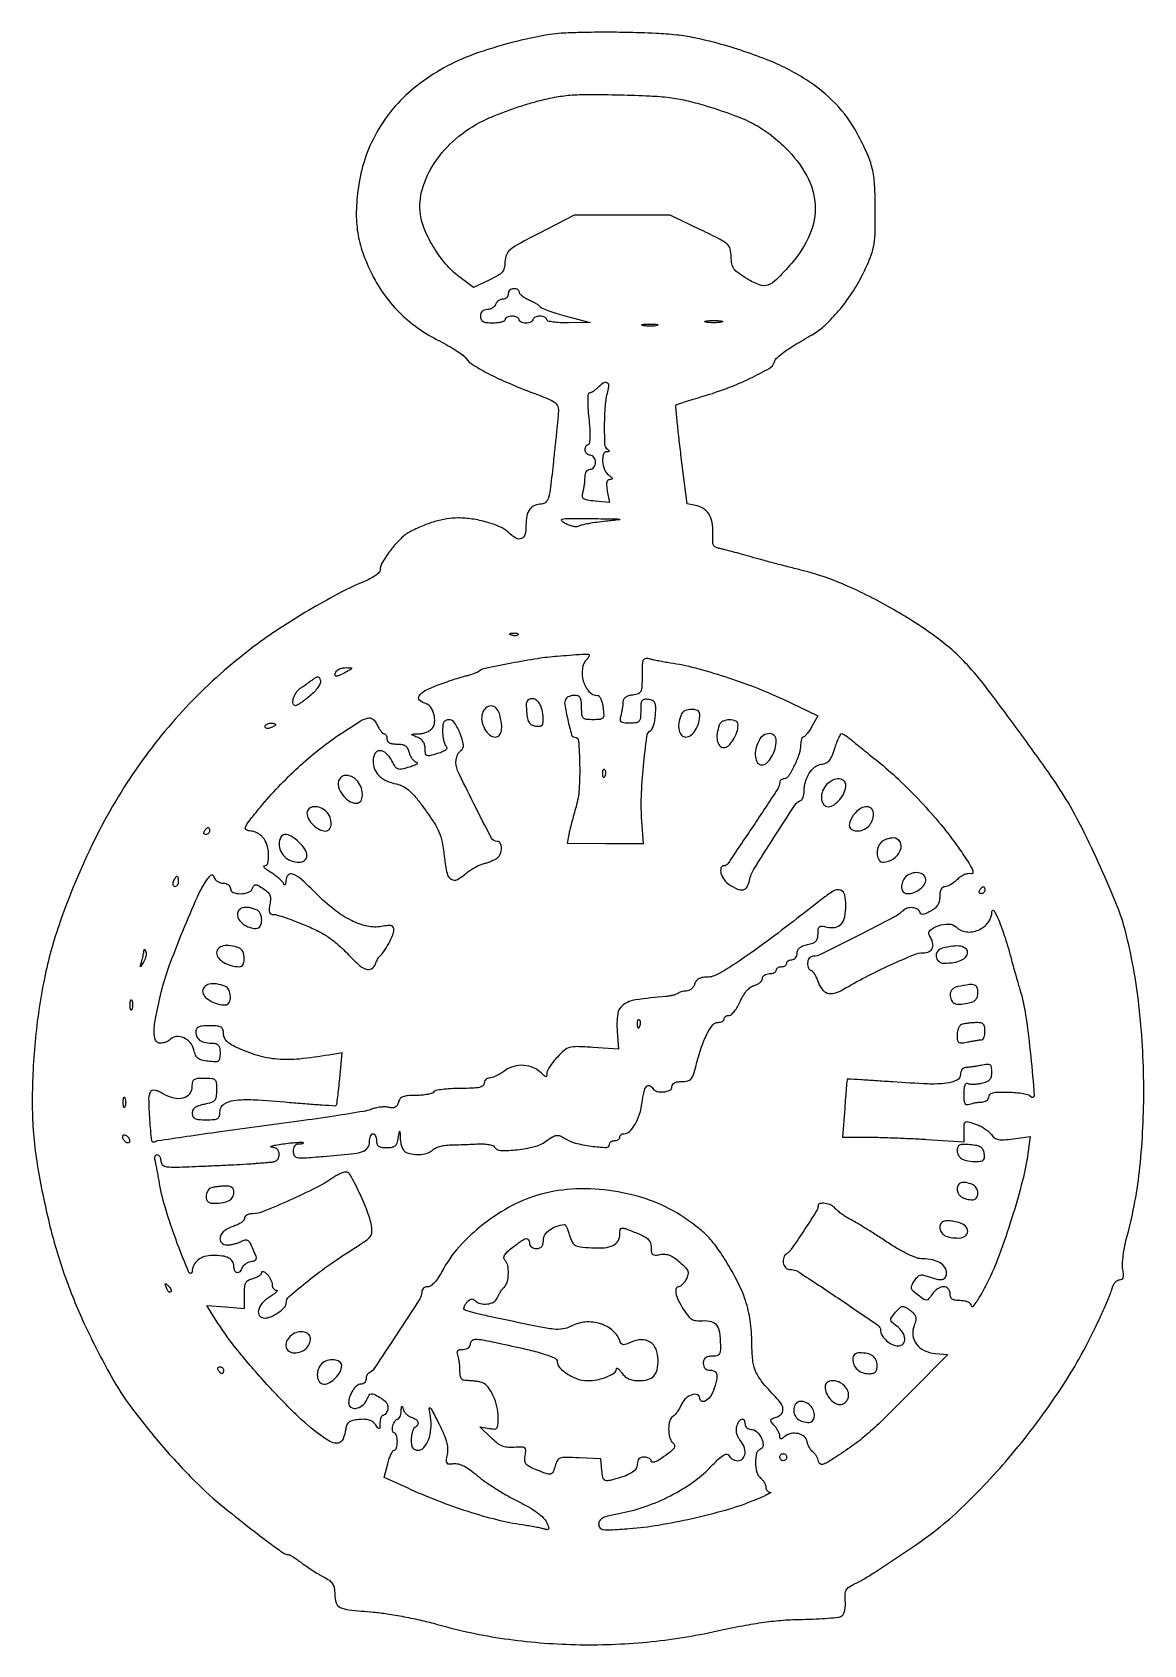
# Model space of a CAD drawing. Extents: x 0 to 320, y 0 to 464.
import ezdxf

# ---------------------------------------------------------------- set-up
doc = ezdxf.new("R2010")
doc.units = 0

msp = doc.modelspace()

# ---------------------------------------------------------------- linework, layer by layer
for points in [[(149, 462.985617, 0.046443), (127.033867, 457.282668, 0.079333), (110.489311, 448.13295, 0.094256), (99.51116, 435.599288, 0.094644), (93.920931, 419.928335, 0.027528), (93.214495, 412.807731, 0.044822), (93.492019, 406.744513, 0.046332), (94.831156, 400.971195, 0.03196), (97.349759, 394.745427, 0.040594), (100.946564, 388.599065, 0.043129), (105.425009, 383.247501, 0.042527), (110.81594, 378.681103, 0.037442), (117.128871, 374.871769, -0.012984), (119.661941, 373.507463, -0.014904), (122.004661, 372.071706, -0.014095), (123.909346, 370.746669, -0.078486), (124.780615, 369.862662, 0.100412), (126.811253, 367.974132, 0.018323), (131.309239, 365.44419, 0.017965), (137.141121, 362.700135, 0.011972), (144, 359.961223, -0.008096), (148.212427, 358.316845, -0.055144), (150.169753, 357.251263, -0.126623), (151.081451, 356.190943, -0.131044), (151.352761, 354.836287, -0.008389), (151.233354, 353.341568, -0.000748), (150.864348, 349.587847, -0.000975), (150.408777, 345.112011, -0.00076), (149.896841, 340.25, -0.003413), (149.050272, 332.807049, -0.037734), (148.46835, 329.868692, -0.124388), (147.693518, 328.510541, -0.203971), (146.49408, 328, 0.097278), (144.496481, 327.607641, 0.139824), (143.086846, 326.500595, 0.110354), (142.262458, 324.590233, 0.046928), (142, 321.8, -0.058323), (141.694059, 319.186127, -0.25087), (140.690327, 318.052329, -0.229647), (139.10971, 318.205953, -0.05046), (136.874407, 319.902381, 0.086076), (134.503507, 321.449953, 0.032784), (130.771407, 322.774438, 0.031732), (126.505438, 323.69279, 0.037166), (122.378178, 324, 0.041736), (119.2258, 323.736406, 0.029483), (115.760577, 322.9404, 0.027427), (112.135372, 321.659723, 0.023959), (108.5, 319.937881, 0.075418), (105.958686, 318.042624, 0.030135), (103.090271, 314.766882, 0.028062), (100.705812, 311.302669, 0.131268), (100.029473, 309, -0.196701), (99.720057, 308.294058, -0.038217), (98.627619, 307.387142, -0.034909), (97.090157, 306.451515, -0.024516), (95.246252, 305.610605, 0.026549), (88.856914, 302.665329, 0.011103), (80.56734, 298.05861, 0.011056), (72.024626, 292.802861, 0.015674), (64.685306, 287.7277, 0.04003), (46.317837, 271.735974, 0.040143), (30.752346, 253.035834, 0.038663), (17.892871, 231.418654, 0.032157), (7.595782, 206.724526, 0.034749), (3.287065, 190.612043, 0.025584), (0.695539, 172.311585, 0.025769), (0.001599, 154.054825, 0.038054), (1.435633, 138.094089, 0.01782), (4.866631, 121.282139, 0.024803), (9.207676, 106.549653, 0.024927), (14.967462, 92.376002, 0.018275), (22.691677, 77.258969, 0.033417), (28.644689, 68.087621, 0.017279), (37.212816, 57.429081, 0.017237), (46.643068, 47.227435, 0.028923), (55.319417, 39.425711, 0.002159), (63.515873, 32.929072, 0.00821), (68.717359, 28.979113, 0.007339), (72.351669, 26.393397, 0.152083), (73.615117, 26, -0.128996), (74.033573, 25.890215, -0.010542), (75.015716, 25.309163, -0.0136), (76.16963, 24.549, -0.010042), (77.405609, 23.648213, 0.013053), (78.826114, 22.625984, 0.008063), (80.54571, 21.495558, 0.008084), (82.282089, 20.432762, 0.014369), (83.75, 19.622533, -0.033206), (85.444179, 18.602387, -0.097755), (86.384436, 17.627896, -0.103562), (86.854048, 16.403498, -0.039984), (87, 14.581309, 0.078493), (87.386844, 12.132303, 0.209563), (88.535951, 10.839128, 0.080998), (91.072722, 10.138344, 0.006256), (98.12407, 9.463794, -0.017837), (102.046009, 8.996737, -0.008876), (106.97707, 8.140373, -0.008799), (112.060298, 7.071249, -0.012788), (116.5, 5.935364, 0.033311), (135.809232, 1.830828, 0.029879), (156.210687, 0.131254, 0.029585), (176.882478, 0.871146, 0.030985), (197, 4.053319, -0.00762), (204.340421, 5.568742, -0.013258), (210.477867, 6.570746, -0.015194), (216.015852, 7.154, -0.015863), (221.5, 7.388992, 0.007755), (225.426529, 7.493503, 0.010669), (228.949638, 7.71737, 0.00759), (231.866797, 8.009987, 0.115053), (232.817917, 8.350992, 0.136505), (233.333193, 8.931299, 0.056233), (233.689318, 9.930329, 0.046763), (233.866559, 11.21954, 0.032288), (233.835031, 12.693392, -0.03046), (233.785975, 14.652004, -0.11712), (234.107552, 15.818313, -0.123229), (234.909057, 16.683101, -0.035368), (236.517115, 17.577166, 0.02411), (238.894098, 18.829599, 0.008126), (242.235606, 20.875526, 0.005683), (246.877192, 23.896781, 0.001808), (253.722608, 28.5, 0.043218), (268.047096, 40.131055, 0.027581), (282.637987, 55.879342, 0.02709), (295.792952, 73.623515, 0.034604), (305.808436, 91.336799, 0.004737), (307.451366, 94.863581, 0.005588), (308.936938, 98.23261, 0.004926), (310.130327, 101.10092, 0.034643), (310.599014, 102.538481, -0.054619), (310.948033, 103.479884, -0.062626), (311.480836, 104.276929, -0.07243), (312.107465, 104.817551, -0.142768), (312.733408, 105, 0.125599), (313.411876, 105.173161, 0.192759), (313.79312, 105.634925, 0.103106), (313.881923, 106.487068, 0.023941), (313.666226, 107.918869, -0.064566), (313.558769, 109.486433, -0.017175), (313.796519, 111.985325, -0.017101), (314.266547, 114.836189, -0.016739), (314.933017, 117.668869, 0.040694), (318.587019, 137.389723, 0.026976), (319.69051, 160.397028, 0.026578), (318.297302, 183.920727, 0.0341), (314.406402, 205.245409, 0.03418), (312.04844, 212.433356, 0.009351), (307.355531, 223.409978, 0.009876), (302.048956, 234.609944, 0.020382), (297.378436, 243.099006, 0.017837), (292.440862, 250.645051, 0.004335), (283.742759, 262.73273, 0.004199), (274.868474, 274.631509, 0.020094), (269.482298, 281.165554, 0.051792), (260.370591, 289.447425, 0.028153), (247.685998, 297.720736, 0.027888), (233.816192, 304.694597, 0.041954), (221, 309.031167, -0.002552), (217.27103, 309.973484, -0.001798), (213.0875, 311.069481, -0.001814), (209.09327, 312.146783, -0.003814), (206, 313.018553, 0.003131), (203.364792, 313.765118, 0.003522), (200.821875, 314.449122, 0.00323), (198.650714, 315.0018, 0.019), (197.5, 315.240824, -0.081184), (196.53002, 315.571793, -0.154875), (195.960728, 316.155788, -0.107761), (195.71257, 317.125034, -0.028468), (195.746298, 318.733425, 0.050505), (195.669978, 322.04586, 0.088974), (194.859692, 324.651997, 0.109308), (193.347424, 326.459603, 0.110489), (191.219373, 327.451818), (188.318811, 328.088888), (186.58808, 342.139785, -0.002351), (185.947691, 347.548242, -0.003814), (185.46014, 352.151255, -0.000722), (185.068428, 356.19977, -0.232901), (185.178674, 356.490338, -0.109286), (185.45956, 356.655975, -0.001171), (187.608736, 357.350958, -0.003636), (190.102184, 358.130868, -0.002349), (193, 358.999313, 0.019167), (200.017766, 361.36239, 0.021255), (206.590864, 364.185224, 0.016952), (211.955964, 366.992281, 0.187553), (213.458519, 368.835017, -0.129747), (214.24933, 370.065243, -0.02877), (216.206648, 371.66075, -0.02001), (219.329856, 373.735542, -0.005849), (224.292277, 376.674263, 0.057267), (228.024996, 379.438224, 0.029751), (232.022036, 383.647603, 0.028496), (235.767776, 388.646428, 0.031998), (238.76452, 393.854746, 0.013272), (241.013069, 398.73698, 0.052168), (241.993666, 401.897875, 0.042795), (242.393046, 405.479986, 0.00696), (242.474128, 412.482639, 0.012477), (242.274252, 419.804051, 0.044863), (241.613947, 424.425693, 0.048659), (240.168263, 428.662676, 0.016552), (237.282262, 434.5, 0.068519), (231.083235, 443.018468, 0.059354), (222.527772, 450.026777, 0.049413), (211.121793, 455.806305, 0.027499), (196.293083, 460.642688, 0.014621), (190.474518, 462.011494, 0.022247), (185.347131, 462.824854, 0.017598), (179.369353, 463.289911, 0.005698), (170.5, 463.565416, 0.005636), (163.971078, 463.620166, 0.006019), (157.584375, 463.524849, 0.00574), (152.097882, 463.313843, 0.027826)], [(193.254127, 442.636092, -0.013571), (201.526867, 439.904108, -0.033809), (207.356932, 437.344509, -0.041499), (212.0462, 434.3768, -0.032566), (216.602315, 430.442441, -0.072074), (222.756198, 422.338818, -0.113118), (225.16547, 413.970109, -0.11593), (223.667273, 405.535853, -0.078295), (218.431433, 397.23812, -0.014119), (214.057162, 392.518182, -0.115184), (211.591028, 390.952058, -0.17771), (209.18045, 390.988969, -0.04466), (205.595231, 392.748866, -0.017672), (203.057943, 394.414568, -0.082758), (201.822191, 395.640488, -0.110428), (201.231454, 397.021178, -0.043904), (201.031608, 399.084171, 0.063265), (200.727116, 401.322928, 0.147834), (199.845106, 402.74525, 0.06437), (197.851829, 404.090307, 0.005354), (192.233976, 406.834171), (183.467953, 411), (169.648492, 411), (155.82903, 411), (145.914515, 405.907262, 0.00496), (139.83189, 402.706177, 0.04939), (137.446032, 401.098119, 0.122557), (136.358562, 399.622615, 0.094473), (135.954322, 397.657262, -0.0532), (135.738085, 395.875443, -0.121855), (135.130105, 394.67731, -0.086343), (133.886427, 393.658272, -0.018221), (131.384227, 392.362757), (126.85981, 390.225514), (122.679905, 393.403685, -0.054701), (118.97241, 396.923118, -0.037151), (115.550804, 401.637156, -0.037583), (112.928706, 406.692779, -0.065627), (111.661607, 411.231201, -0.107697), (112.203961, 418.609801, -0.075652), (115.754837, 426.172824, -0.068718), (121.820341, 432.988964, -0.062309), (129.699369, 438.172764, -0.018044), (132.830462, 439.576219, -0.009102), (136.869625, 441.129373, -0.009027), (141.106187, 442.584467, -0.013254), (144.884188, 443.696578, -0.016366), (150.192602, 444.922965, -0.028626), (154.661337, 445.539397, -0.020806), (160.044052, 445.745319, -0.004969), (169, 445.62615, -0.005589), (177.672678, 445.32751, -0.019268), (183.278227, 444.854799, -0.025478), (187.964878, 444.032888, -0.016819)], [(140, 388.978561, 0.182745), (140.178877, 388.505487, 0.041653), (140.807813, 387.902259, 0.037822), (141.697157, 387.286392, 0.029034), (142.75, 386.748916, -0.015994), (143.847114, 386.224424, -0.017771), (144.86974, 385.647741, -0.017373), (145.7022, 385.097865, -0.082871), (146.104434, 384.696868, 0.144128), (146.62965, 384.286768, 0.008363), (148.556888, 383.561508, 0.012142), (150.918822, 382.781618, 0.008596), (153.604434, 382.016781), (160.5, 380.180533), (154.25, 380.090267, -0.014185), (151.794019, 380.124474, -0.025567), (149.789933, 380.312241, -0.024456), (148.311743, 380.601809, -0.344887), (148, 381, 0.191087), (147.848523, 381.381882, 0.088204), (147.4125, 381.70625, 0.068025), (146.765418, 381.926307, 0.048028), (146, 382, 0.048028), (145.234582, 381.926307, 0.068025), (144.5875, 381.70625, 0.088204), (144.151477, 381.381882, 0.191087), (144, 381, -0.191087), (143.848523, 380.618118, -0.088204), (143.4125, 380.29375, -0.068025), (142.765418, 380.073693, -0.048028), (142, 380, -0.048028), (141.234582, 380.073693, -0.068025), (140.5875, 380.29375, -0.088204), (140.151477, 380.618118, -0.191087), (140, 381, 0.191087), (139.848523, 381.381882, 0.088204), (139.4125, 381.70625, 0.068025), (138.765418, 381.926307, 0.048028), (138, 382, 0.048028), (137.234582, 381.926307, 0.068025), (136.5875, 381.70625, 0.088204), (136.151477, 381.381882, 0.191087), (136, 381, -0.277684), (135.767902, 380.614308, -0.052312), (134.971875, 380.29375, -0.042582), (133.841111, 380.072542, -0.027026), (132.5, 380, -0.022514), (130.67572, 380.082184, -0.10769), (129.6875, 380.392857, -0.177212), (129.177287, 380.997538, -0.087745), (129, 382, -0.071879), (129.123622, 382.85549, -0.118272), (129.486626, 383.485871, -0.122815), (130.084583, 383.867851, -0.081193), (130.893011, 384, 0.07271), (131.659707, 384.112085, 0.064008), (132.399034, 384.440625, 0.066864), (133.000393, 384.926463, 0.098143), (133.361626, 385.5, -0.081035), (133.696157, 386.073415, -0.065663), (134.217991, 386.559375, -0.06652), (134.840167, 386.887915, -0.088478), (135.468615, 387, 0.096942), (136.053098, 387.114397, 0.097427), (136.550156, 387.440625, 0.098422), (136.882975, 387.927588, 0.101174), (137, 388.5, -0.099038), (137.114514, 389.072457, -0.097945), (137.440625, 389.559375, -0.097945), (137.927543, 389.885486, -0.099038), (138.5, 390, -0.06631), (139.073406, 389.923619, -0.083437), (139.559375, 389.699952, -0.099318), (139.8844, 389.368082, -0.145257)], [(198.25, 380.294267, -0.029693), (197.225293, 380.159351, -0.017887), (196, 380.115502, -0.017887), (194.774707, 380.159351, -0.029693), (193.75, 380.294267, -0.142433), (193.439977, 380.453014, -0.611425), (193.482812, 380.600334, -0.039503), (194.38851, 380.701569, -0.008087), (196, 380.727636, -0.008087), (197.61149, 380.701569, -0.039503), (198.517188, 380.600334, -0.611425), (198.560023, 380.453014, -0.142433)], [(179.761659, 379.31292, -0.041951), (178.934218, 379.169017, -0.020826), (177.869594, 379.119272, -0.020511), (176.754739, 379.159391, -0.028254), (175.761659, 379.292739, -0.082665), (175.319562, 379.45659, -0.67161), (175.339362, 379.605813, -0.053901), (176.071102, 379.715166, -0.008901), (177.5, 379.747817, -0.009782), (178.938425, 379.726931, -0.038992), (179.814362, 379.62839, -0.417468), (179.916221, 379.476221, -0.285845)], [(165.456676, 360.25, 0.047694), (164.7498, 356.237171, 0.019043), (164.520891, 350.652906, 0.011383), (164.630151, 345.156582, 0.238228), (165.40906, 343.765313, -0.028946), (165.856813, 343.424536, -0.274431), (165.93104, 343.205468, -0.313038), (165.77376, 343.057452, -0.034029), (165.25, 343.015313, 0.326547), (164.26651, 342.277682, 0.093111), (164.043464, 340.264422, 0.075431), (164.578624, 337.936125, 0.137096), (165.75, 336.392046, -0.018462), (166.523627, 335.758438, -0.143295), (166.770204, 335.36775, -0.393453), (166.647973, 335.127925, -0.081778), (166.138709, 335.031803, 0.171439), (165.554585, 334.809977, 0.163009), (165.224555, 334.265726, 0.081076), (165.165768, 333.289301, 0.020948), (165.392141, 331.723247), (166.006863, 328.446494), (161.916437, 328.836579, -0.013989), (159.58382, 329.125074, -0.118539), (158.61217, 329.521081, -0.235293), (158.258731, 330.190737, -0.071524), (158.399351, 331.363332, 0.020356), (158.620194, 332.344231, 0.011931), (158.808283, 333.533291, 0.011921), (158.939857, 334.733584, 0.019821), (158.986345, 335.75, -0.058056), (159.097081, 336.65278, -0.088772), (159.414377, 337.372724, -0.110063), (159.900317, 337.833995, -0.135856), (160.5, 338, 0.130775), (161.075754, 338.153209, 0.10214), (161.5625, 338.583333, 0.08892), (161.888136, 339.230589, 0.072314), (162, 340, 0.072314), (161.888136, 340.769411, 0.08892), (161.5625, 341.416667, 0.10214), (161.075754, 341.846791, 0.130775), (160.5, 342, -0.197339), (159.548982, 342.390555, -0.15761), (159.034, 343.382631, -0.157692), (159.197283, 344.488046, -0.19751), (159.968937, 345.166667, 0.288676), (160.351961, 345.642857, 0.022533), (160.471789, 347.345584, 0.022697), (160.424417, 349.691833, 0.010325), (160.160072, 352.75, -0.010771), (159.917625, 355.584257, -0.019485), (159.859819, 357.911921, -0.015015), (159.938814, 359.699422, -0.392646), (160.262563, 360, 0.110714), (160.700582, 360.098193, 0.030322), (161.324896, 360.440625, 0.029092), (162.003942, 360.925893, 0.026694), (162.642857, 361.5, -0.04409), (164.231152, 362.830421, -0.262599), (165.268066, 362.929801, -0.311406), (165.762898, 362.120841, -0.053771)], [(164.956514, 323.044675, 0.008491), (162.364234, 322.734135, 0.010837), (159.98773, 322.355782, 0.008922), (158.022216, 321.962674, 0.084785), (157.230227, 321.642288, -0.142703), (156.58541, 321.463773, -0.044933), (155.580095, 321.567906, -0.040719), (154.422405, 321.893813, -0.035301), (153.273713, 322.415601, -0.090153), (152.285771, 323.209249, -0.58104), (152.452783, 323.683617, -0.045295), (154.374201, 323.855126, -0.002051), (161, 323.817988, -0.000634), (167.773099, 323.743647, -0.045225), (168.888288, 323.628791, -0.857567), (168.881897, 323.468949, -0.002711)], [(139.729167, 290.395833, -0.126455), (139.402231, 290.202593, -0.060344), (138.916927, 290.123424, -0.05415), (138.359369, 290.160852, -0.051402), (137.8125, 290.316886, -0.054073), (137.395823, 290.538436, -0.470617), (137.37858, 290.720685, -0.168741), (137.670344, 290.862007, -0.018894), (138.416667, 290.921053, -0.028489), (139.112848, 290.910055, -0.077125), (139.592839, 290.799335, -0.208169), (139.77538, 290.614691, -0.296942)], [(159.571429, 283.428571, 0.165577), (158.228328, 280.698652, 0.102068), (158.497007, 277.093374, 0.110529), (160.124735, 274.099499, 0.21645), (162.545582, 273, -0.227943), (163.048983, 272.757929, -0.058859), (163.538256, 271.971875, -0.047853), (163.943029, 270.840365, -0.032935), (164.189793, 269.5, -0.017885), (164.365443, 267.321415, -0.185849), (164.085394, 266.484253, -0.201329), (163.328276, 266.087078, -0.021448), (161.299199, 266, -0.025304), (159.328205, 266.099812, -0.18035), (158.485657, 266.515216, -0.168947), (158.090941, 267.396392, -0.021605), (158, 269.5, 0.02274), (157.917943, 271.30331, 0.104224), (157.611358, 272.299197, 0.173954), (157.020644, 272.817287, 0.09416), (156.059017, 273, 0.048985), (155.268536, 272.92237, 0.047224), (154.498033, 272.692306, 0.050991), (153.858552, 272.35414, 0.107637), (153.470664, 271.952533, 0.182134), (153.157643, 270.353024, 0.014146), (154.019034, 265.999878, 0.01131), (155.113384, 261.646259, 0.337481), (155.961809, 261, -0.393006), (157.108323, 259.93421, -0.012729), (157.433993, 253.081528, -0.021614), (157.284839, 246.043513, -0.054441), (156.402531, 241, 0.003612), (155.757321, 238.710939, 0.003466), (155.136116, 236.38125, 0.003432), (154.616617, 234.319126, 0.012497), (154.328646, 233), (153.848, 230.5), (164.849095, 230.449464), (175.850191, 230.398928), (175.335485, 236.949464, -0.029493), (175.200965, 243.866901, -0.014649), (175.8044, 252.621359, -0.007191), (176.77289, 261.194048, -0.226336), (177.893168, 262.933974, 0.151371), (178.343264, 263.450521, 0.032403), (178.757678, 264.580486, 0.031088), (179.083397, 266.006368, 0.025282), (179.258378, 267.563983, 0.017699), (179.315439, 269.764689, 0.108295), (179.063193, 270.865683, 0.179745), (178.436519, 271.478397, 0.069429), (177.25, 271.819339, 0.058499), (176.028164, 271.849044, 0.221695), (175.385188, 271.473273, 0.134366), (175.071819, 270.582985, 0.017829), (175, 268.569551, -0.020462), (174.912734, 266.438019, -0.160335), (174.531721, 265.536331, -0.186011), (173.719122, 265.107881, -0.029358), (171.883369, 265, -0.02), (170.125593, 265.070341, -0.163975), (169.398435, 265.382116, -0.235724), (169.151389, 266.004804, -0.044163), (169.369714, 267.25, 0.015244), (169.601654, 268.234594, 0.011343), (169.799577, 269.333613, 0.01149), (169.938993, 270.379511, 0.025362), (169.986345, 271.183578, -0.124429), (170.179015, 271.920597, -0.110718), (170.704516, 272.515159, -0.084336), (171.568793, 272.941395, -0.043862), (172.75, 273.183578, 0.054061), (174.345453, 273.544668, 0.198835), (175.105442, 274.215467, 0.10416), (175.434332, 275.516894, 0.00999), (175.5, 278.803104, -0.008156), (175.551443, 281.956429, -0.091741), (175.818185, 283.174445, -0.266623), (176.414387, 283.628726, -0.100345), (177.5, 283.55257, 0.014795), (178.535977, 283.298534, 0.004751), (180.0875, 282.981797, 0.004734), (181.8219, 282.66187, 0.005282), (183.5, 282.386963, -0.025974), (190.617578, 280.916342, -0.014209), (199.172686, 278.418232, -0.013948), (207.934456, 275.314805, -0.018266), (215.741152, 271.969618), (225.982304, 267.131246), (224.241152, 264.071946, -0.017174), (223.519565, 262.899643, -0.024074), (222.791151, 261.909457, -0.021897), (222.135893, 261.171588, -0.200736), (221.75, 261.006323, 0.248139), (221.46198, 260.850885, 0.064571), (221.220313, 260.363719, 0.050164), (221.054633, 259.660212, 0.032773), (221, 258.827614, -0.08074), (220.571367, 256.190508, -0.03226), (219.186738, 252.790725, -0.02657), (217.501121, 249.737103, -0.253386), (216.25, 249.025798, 0.075468), (215.772415, 248.943185, 0.08748), (215.367188, 248.723672, 0.09844), (215.096085, 248.404137, 0.127518), (215, 248.033509, -0.146622), (214.425889, 246.11781, -0.001861), (207.340549, 235.444974, -0.001269), (200.040798, 224.597139, -0.248944), (198.91578, 224, 0.335169), (198.086242, 223.373555, 0.14023), (198.088402, 221.88691, 0.086353), (198.995694, 220.020007, 0.091782), (200.464817, 218.61501, 0.040318), (202.839305, 217.319522, 0.156396), (204.484848, 217.140147, 0.214738), (205.612642, 217.953408, 0.08158), (206.312136, 219.810678, -0.088644), (207.584374, 223.05018, -0.005075), (213.304999, 232.150523, -0.003375), (219.36851, 241.443951, -0.157942), (221.112693, 242.833333, 0.167449), (221.453785, 243.115525, 0.053305), (221.739353, 243.720082, 0.046366), (221.934632, 244.51081, 0.03738), (222, 245.383969, -0.068849), (222.381804, 248.143584, -0.073576), (223.497091, 250.628668, -0.083405), (225.125037, 252.428986, -0.138962), (227, 253.206407, 0.079843), (228.298475, 253.574522, 0.10865), (229.26321, 254.311041, 0.076028), (230.052588, 255.597011, 0.023077), (230.844893, 257.75, -0.013128), (231.407727, 259.378678, -0.020245), (231.987162, 260.751204, -0.015525), (232.5268, 261.810929, -0.274233), (232.844893, 261.998779, -0.137318), (233.230371, 261.890102, -0.012139), (234.08898, 261.337337, -0.015155), (235.09349, 260.61018, -0.011227), (236.160145, 259.748779, 0.003328), (237.480619, 258.647487, 0.001309), (239.313705, 257.147273, 0.001295), (241.303712, 255.535868, 0.001618), (243.160145, 254.050449, -0.02166), (249.133618, 248.86487, -0.014975), (255.446486, 242.516891, -0.014923), (261.403844, 235.763223, -0.020664), (266.301656, 229.34269, -0.006099), (268.980778, 225.410998, -0.031486), (270.295236, 223.13112, -0.115887), (270.550881, 222.035835, -0.490827), (270.096011, 221.685144, 0.098034), (269.179686, 221.740498, 0.060955), (268.134613, 221.46599, 0.054666), (267.069289, 220.900701, 0.047117), (266.092454, 220.092454, -0.03227), (265.18108, 219.291696, -0.032247), (264.174033, 218.614658, -0.03402), (263.220135, 218.142755, -0.098162), (262.5, 218, 0.148093), (261.85965, 217.806084, 0.124502), (261.382461, 217.278163, 0.08465), (261.091889, 216.396434, 0.037378), (261, 215.16898, -0.054814), (260.84683, 213.776011, -0.085409), (260.389475, 212.66161, -0.082545), (259.572384, 211.738528, -0.048045), (258.336364, 210.91898, -0.01821), (256.96604, 210.251849, -0.090723), (256.137557, 210.052877, -0.190654), (255.607374, 210.229773, -0.137874), (255.25303, 210.75, 0.195682), (254.535599, 211.583985, 0.100846), (253.187654, 211.96124, 0.09022), (251.65968, 211.79546, 0.118718), (250.45, 211.09583, -0.070035), (247.834074, 209.224958, -0.002834), (237.462196, 203.886588, -0.001903), (226.726416, 198.488947, -0.116031), (224.647812, 198, 0.108379), (223.985426, 197.854716, 0.112931), (223.455977, 197.446567, 0.100998), (223.116332, 196.806467, 0.071753), (223, 196, 0.043167), (223.066224, 195.234349, 0.062882), (223.265014, 194.5875, 0.082495), (223.557281, 194.149452, 0.207349), (223.902175, 194, -0.214622), (224.316776, 193.813442, -0.037558), (224.847892, 193.114876, -0.034915), (225.386591, 192.140806, -0.024991), (225.854752, 190.986813, 0.069595), (227.060457, 188.638832, 0.155412), (228.642003, 187.438832, 0.153017), (230.644242, 187.36463, 0.066831), (233.119059, 188.411259, -0.014454), (239.660044, 192.024273, -0.01167), (246.878783, 195.53282, -0.008188), (253.526707, 198.443556, -0.098823), (256.25, 198.993652, 0.105534), (257.976855, 199.36641, 0.202575), (258.923909, 200.386744, 0.163206), (258.963281, 201.969727, 0.066438), (258.051002, 203.951717, -0.371967), (258.27888, 205.478464, -0.099701), (260.597825, 206.78068, -0.077527), (263.67292, 207.271206, -0.199806), (265.712275, 206.430583, 0.16833), (268.633513, 205.012735, 0.132595), (272.135213, 205.525208, 0.129843), (274.955717, 207.74699, 0.159185), (276.036076, 210.904988, -0.745389), (276.619597, 211.070136, -0.045719), (277.926259, 208.523972, -0.019186), (279.782944, 203.347769, -0.011106), (281.634583, 197, 0.001816), (282.267702, 194.669321, 0.001545), (282.952365, 192.214249, 0.001557), (283.589406, 189.983518, 0.004403), (284.052707, 188.431486, -0.038549), (285.717808, 181.049079, -0.010467), (287.197599, 169.161574, -0.007822), (288.179336, 157.94083, -0.773456), (287.234687, 157.62176, 0.179669), (286.631809, 158.066343, 0.02254), (285.026752, 158.450282, 0.024199), (283.005809, 158.737826, 0.017869), (280.75, 158.867022, 0.010872), (277.82832, 158.86624, 0.053094), (276.190721, 158.655308, 0.121217), (275.325079, 158.209643, 0.216828), (275, 157.495262, -0.127438), (274.85226, 156.925022, -0.100753), (274.436525, 156.439233, -0.089513), (273.814634, 156.112642, -0.076404), (273.081787, 156, 0.025883), (272.232051, 155.955983, 0.017054), (271.2624, 155.821697, 0.017174), (270.325581, 155.625874, 0.03151), (269.581787, 155.393011, -0.123151), (268.807675, 155.298618, -0.247326), (268.316476, 155.64094, -0.103506), (268.061206, 156.559901, -0.01617), (268, 158.452028, -0.021489), (268.063878, 159.937655, -0.06002), (268.276683, 160.95687, -0.134172), (268.610066, 161.452122, -0.327271), (269.024399, 161.484921, 0.111478), (269.612407, 161.282504, 0.028659), (270.621963, 161.229765, 0.027727), (271.810098, 161.301793, 0.025059), (273.024399, 161.505359, 0.037651), (274.519328, 161.953859, 0.114203), (275.393578, 162.544495, 0.131103), (275.851489, 163.406102, 0.057006), (276, 164.704455, 0.035328), (275.897921, 166.147366, 0.223219), (275.504473, 166.747251, 0.169563), (274.713769, 166.920034, 0.019152), (272.875, 166.625, -0.007508), (271.577733, 166.385745, -0.00734), (270.264062, 166.183594, -0.007261), (269.106076, 166.039869, -0.027247), (268.375, 166, 0.14083), (267.850659, 165.849326, 0.099862), (267.403906, 165.425811, 0.084961), (267.102999, 164.792429, 0.068607), (267, 164.045313, -0.284102), (265.961028, 162.364384, -0.08829), (262.987302, 161.48528, -0.038426), (257.467467, 161.294778, -0.00745), (247.5, 161.865697, 0.00115), (242.50755, 162.214818, 0.001896), (238.286241, 162.484187, 0.000171), (234.510015, 162.709489, 0.255878), (234.389331, 162.652415, 0.136258), (234.338665, 162.516653, 0.000253), (234.132562, 160.121334, 0.001818), (233.911711, 157.423869, 0.001122), (233.670632, 154.25), (233.062604, 146), (239.875739, 146, -0.006664), (243.227594, 145.955324, -0.002662), (247.817588, 145.808485, -0.002634), (252.765822, 145.597699, -0.003317), (257.344437, 145.348033), (268, 144.696067), (268, 147.796014, -0.017132), (268.067491, 149.765156, -0.243381), (268.421832, 150.348323, -0.210022), (269.137994, 150.444352, -0.012738), (271.25, 149.776635, -0.034269), (272.59414, 149.208033, -0.028022), (273.945304, 148.425891, -0.028882), (275.110049, 147.561378, -0.063707), (275.861673, 146.750176, 0.076779), (276.796539, 145.79243, 0.112684), (277.867103, 145.31459, 0.068563), (279.414795, 145.223982, 0.014562), (282.105284, 145.51448), (286.987222, 146.185918), (286.359881, 141.342959, -0.03186), (284.833264, 133.511382, -0.011961), (281.740733, 122.762281, -0.012075), (278.098702, 112.066817, -0.028136), (274.737455, 104.303779, -0.009882), (273.087363, 101.169784, -0.020311), (271.649776, 98.79857, -0.02665), (270.560023, 97.331607, -0.629259), (270.176676, 97.427339, 0.134678), (269.840596, 98.088124, 0.095756), (269.171406, 98.588043, 0.072676), (268.18674, 98.898671, 0.040143), (266.926676, 99, -0.032306), (265.472805, 99.094035, -0.118119), (264.615834, 99.420842, -0.164124), (264.156915, 100.029594, -0.080329), (264, 101, 0.190209), (263.438239, 102.42327, 0.216624), (262.093455, 102.97965, 0.145499), (260.321567, 102.385893, 0.093357), (258.797224, 100.821123, -0.022107), (257.822364, 99.485044, -0.210737), (257.210503, 99.165842, -0.166621), (256.482159, 99.36331, -0.012822), (254.808506, 100.559677, -0.020985), (253.361107, 101.749922, -0.146237), (252.887438, 102.522139, -0.17755), (252.963513, 103.349898, -0.034252), (253.712344, 104.683734, -0.040433), (254.575018, 105.7933, -0.130396), (255.355265, 106.293175, -0.129522), (256.283918, 106.342294, -0.039659), (257.64419, 105.945179, 0.028139), (260.138145, 105.15438, 0.110173), (261.74295, 105.104079, 0.210588), (262.649589, 105.728666, 0.138996), (263, 106.964816, 0.153711), (262.493058, 108.574861, 0.10768), (261.086932, 109.874836, 0.082283), (258.89381, 110.719069, 0.05086), (256.139147, 111, -0.083396), (254.422326, 111.288356, -0.026621), (252.014895, 112.266819, -0.022765), (249.123126, 113.789966, -0.013593), (245.823405, 115.847252, 0.003787), (242.794253, 117.819371, 0.003837), (239.748606, 119.73675, 0.003736), (237.073203, 121.36499, 0.015642), (235.427167, 122.281316, -0.019954), (234.155411, 123.003719, -0.017058), (232.875218, 123.861995, -0.017396), (231.764641, 124.723033, -0.045978), (231.054723, 125.434063, 0.109599), (229.788046, 126.41662, 0.072944), (228.023562, 126.954308, 0.096673), (226.546092, 126.891347, 0.346849), (226, 126.198835, -0.142734), (225.602439, 124.834547, -0.00341), (221.973242, 119.22112, -0.004256), (218.32167, 113.758613, -0.10525), (217.017424, 112.510769, 0.17397), (216.151433, 111.423807, 0.122939), (216.019931, 109.854231, 0.136174), (216.635659, 108.517832, 0.220841), (217.75, 108.001823, -0.145554), (220.552018, 107.171652, -0.003658), (231.745059, 99.767232, -0.002553), (243.115156, 92.040949, -0.24706), (244, 90.359503, 0.148568), (244.430181, 88.943695, 0.067801), (245.725191, 87.483009, 0.06597), (247.424115, 86.374043, 0.112105), (249.071429, 86, 0.205972), (250.464071, 86.599106, 0.209753), (250.97285, 88.015907, 0.131648), (250.315817, 89.93074, 0.083246), (248.682039, 91.655072, -0.016839), (247.232376, 92.827175, -0.193783), (246.904223, 93.466246, -0.188241), (247.105335, 94.164133, -0.015752), (248.31546, 95.647801, -0.020652), (249.554629, 96.95943, -0.159432), (250.302764, 97.326647, -0.172983), (251.091776, 97.164665, -0.025302), (252.466188, 96.233121, -0.038261), (253.593675, 95.238773, -0.126986), (254.080173, 94.387031, -0.122765), (254.102163, 93.389013, -0.034675), (253.651625, 91.888005, 0.117319), (253.287334, 89.043018, 0.13413), (254.284141, 86.494856, 0.122947), (256.530354, 84.653871, 0.089691), (259.659436, 83.811389), (263.353212, 83.5), (252.926606, 72.96386, -0.003418), (245.225731, 65.287755, -0.014881), (240.501065, 60.910998, -0.021633), (236.43273, 57.660126, -0.014285), (231.5, 54.268461, -0.007325), (228.650736, 52.485582, -0.067693), (227.318598, 51.907706, -0.242278), (226.595531, 52.055241, -0.177678), (226.16564, 52.768461, 0.051357), (225.942695, 53.50646, 0.034744), (225.547926, 54.292434, 0.034991), (225.054283, 55.0065, 0.05705), (224.532308, 55.524933, -0.063496), (224.007156, 56.060096, -0.034939), (223.5042, 56.828968, -0.03421), (223.096047, 57.693599, -0.046056), (222.856452, 58.524933, 0.178042), (222.010129, 59.933791, 0.11503), (220.276505, 60.767823, 0.104276), (218.203314, 60.791776, 0.12476), (216.444958, 59.954319, -0.019674), (215.695108, 59.38027, -0.171487), (215.297489, 59.268354, -0.328795), (215.069374, 59.460737, -0.05878), (215, 60.048815, 0.087123), (214.891599, 60.666209, 0.032757), (214.537923, 61.473082, 0.031239), (214.028966, 62.320124, 0.033025), (213.426973, 63.080694, -0.018993), (212.541612, 64.137005, -0.219769), (212.423095, 64.650246, -0.245685), (212.741768, 65.038298, -0.023528), (213.926973, 65.476822, 0.112863), (215.34085, 66.309241, 0.190601), (215.915197, 67.538045, 0.147117), (215.550986, 69.082484, 0.061605), (214.25, 70.805327, -0.016491), (210.255561, 75.207655, -0.063639), (208.246791, 78.295375, -0.078639), (207.297962, 81.443794, -0.033952), (207, 85.826759, 0.030099), (206.595559, 92.539151, 0.044539), (205.370624, 98.303703, 0.041779), (203.074213, 104.021456, 0.022756), (199.37248, 110.624944, 0.019917), (196.58724, 114.728985, 0.037641), (193.977738, 117.756767, 0.035799), (190.855911, 120.454473, 0.016275), (186.425477, 123.541325, 0.05961), (177.559331, 127.899944, 0.046949), (167.168651, 130.486802, 0.046592), (156.385358, 131.102689, 0.056098), (146.350189, 129.605073, 0.05682), (138.033903, 126.343649, 0.043702), (129.84202, 121.039505, 0.044059), (122.775595, 114.456235, 0.06132), (117.825756, 107.37762, -0.025423), (116.763461, 105.599735, -0.04004), (115.660657, 104.206196, -0.048201), (114.616457, 103.281129, -0.158469), (113.751717, 103, 0.086998), (113.082847, 102.882732, 0.094276), (112.514567, 102.545851, 0.100185), (112.13445, 102.043732, 0.112541), (112, 101.453961, -0.143453), (111.423153, 99.484764, -0.002206), (104.927152, 89.446228, -0.002171), (98.336626, 79.454527, -0.146418), (96.784424, 78.166667, 0.127186), (96.483916, 77.935918, 0.060463), (96.230425, 77.515104, 0.054191), (96.058235, 76.983272, 0.051255), (96, 76.416667, -0.102506), (95.887996, 75.876081, -0.098696), (95.56971, 75.416146, -0.097091), (95.094288, 75.107973, -0.095675), (94.535184, 75, 0.180072), (93.340428, 74.555297, 0.070465), (92.16536, 73.208617, 0.064285), (91.296294, 71.401951, 0.080163), (91, 69.565741, 0.248085), (91.635879, 68.363042, 0.191638), (93.106521, 68.035089, 0.127417), (94.897498, 68.81935, 0.119834), (96.131882, 70.390104, -0.026518), (96.868481, 71.803082, -0.210078), (97.453585, 72.223527, -0.168177), (98.236002, 72.125783, -0.015878), (99.968041, 71.203558, -0.037862), (101.15636, 70.39631, -0.077096), (101.919197, 69.568394, -0.101005), (102.271373, 68.709913, -0.111394), (102.240966, 67.813454, -0.042905), (101.994295, 67.119515, -0.053884), (101.646552, 66.532702, -0.063932), (101.256178, 66.130367, -0.169803), (100.883369, 66, 0.22523), (100.545137, 65.839499, 0.075503), (100.25949, 65.356356, 0.057447), (100.064604, 64.647931, 0.038441), (100, 63.80887, -0.008198), (99.977678, 62.447547, -0.315727), (99.804276, 62.216793, -0.315211), (99.52797, 62.301052, -0.008182), (98.70586, 63.387582, 0.081825), (97.910667, 64.168184, 0.079739), (96.900254, 64.660903, 0.064617), (95.607073, 64.876919, 0.032835), (93.95586, 64.828712, 0.029129), (92.170168, 64.553213, 0.103866), (91.119047, 64.085945, 0.136164), (90.501648, 63.314347, 0.06605), (90.159189, 62.08776, -0.061306), (89.391007, 59.232452, -0.240742), (88.053547, 58.075798, -0.184145), (86.036979, 58.32647, -0.036064), (82.883878, 60.303214, -0.036115), (75.791558, 66.329003, -0.014516), (66.973656, 75.508782, -0.014636), (58.574249, 85.340532, -0.030302), (52.731726, 93.574105), (50.196986, 97.64821), (55.598493, 97.200275), (61, 96.75234), (61, 100.767762, -0.02066), (61.091893, 102.990737, -0.103191), (61.444716, 104.180512, -0.149082), (62.174195, 104.903421, -0.059818), (63.5, 105.410644, 0.037263), (64.456953, 105.72819, 0.049228), (65.265625, 106.162923, 0.058561), (65.824798, 106.642217, 0.18848), (66, 107.090481, -0.250929), (66.137778, 107.347731, -0.222934), (66.440625, 107.393097, -0.090698), (66.922947, 107.147545, -0.033411), (67.5, 106.642857, -0.045706), (68.074073, 105.953005, -0.037117), (68.559375, 105.121875, -0.03846), (68.892467, 104.281635, -0.075276), (69, 103.571429, 0.078002), (69.094267, 102.97084, 0.0901), (69.367188, 102.460509, 0.100448), (69.773268, 102.118635, 0.124779), (70.25, 101.996262, -0.487469), (70.400724, 101.80232, -0.136489), (70.178125, 101.411538, -0.042588), (69.416009, 100.774052, -0.015984), (68.25, 100.01096, 0.073309), (66.118459, 98.23775, 0.123196), (65.038241, 96.189899, 0.232484), (65.371175, 94.677016, 0.228173), (66.777494, 94, 0.103163), (68.608005, 94.381745, 0.04826), (70.733741, 95.564225, 0.047656), (72.489108, 97.040734, 0.192685), (73.017687, 98.306704, -0.213048), (73.896076, 100.198769, -0.010819), (79.233573, 104.646337, -0.016256), (85.875113, 109.596964, -0.012538), (93.418045, 114.570918, 0.013405), (96.124839, 116.362573, 0.087742), (97.27099, 117.511358, 0.142764), (97.680872, 118.725388, 0.056442), (97.555072, 120.5, 0.045975), (96.36717, 124.703453, 0.01971), (94.057003, 130.066763, 0.01141), (91.474019, 135.16494, 0.271127), (90.15437, 135.973116, 0.088899), (89.462966, 135.863412, 0.023709), (88.424298, 135.446028, 0.023261), (87.269353, 134.850581, 0.02211), (86.15437, 134.14102, -0.037061), (81.569078, 131.411931, -0.010553), (74.071321, 127.866762, -0.007269), (66.444046, 124.587606, -0.098188), (63.480646, 124, 0.049425), (62.504681, 123.903289, 0.075771), (61.707569, 123.613409, 0.09953), (61.185942, 123.175425, 0.170097), (61, 122.64466, -0.186017), (60.774379, 122.059193, -0.055728), (60.045313, 121.414842, -0.047419), (58.994047, 120.816152, -0.036209), (57.75, 120.361287, 0.097205), (55.367781, 119.145358, 0.148297), (54.046499, 117.257306, 0.271345), (54.382839, 115.708023, 0.209771), (55.996191, 115, 0.039356), (56.956181, 115.075681, 0.02338), (58.080457, 115.308382, 0.02331), (59.186688, 115.647504, 0.036848), (60.093072, 116.04981, -0.064826), (61.198283, 116.468248, -0.208604), (61.955066, 116.331433, -0.126704), (62.608192, 115.59951, -0.018965), (63.452329, 113.79981, -0.010754), (64.259777, 111.77318, -0.130348), (64.341361, 110.946771, -0.265337), (63.958637, 110.473057, -0.052315), (62.863849, 110.172436, 0.058793), (62.063647, 109.94155, 0.051648), (61.300792, 109.523253, 0.054512), (60.686239, 108.991079, 0.095738), (60.331862, 108.422436, -0.088854), (59.667772, 107.323679, -0.268441), (58.869781, 107.054452, -0.262285), (58.22356, 107.612311, -0.086625), (58, 108.893011, 0.140185), (57.603617, 110.279014, 0.137379), (56.531999, 111.258752, 0.086557), (54.658071, 111.827984, 0.030565), (51.846784, 112, 0.07293), (49.538036, 111.661446, 0.09608), (47.657394, 110.675721, 0.108189), (46.434254, 109.165985, 0.116013), (45.993839, 107.321429, -0.812091), (45.043894, 107.125626, -0.015131), (41.717611, 115.46158, -0.012839), (38.20545, 125.928889, -0.035468), (36.455473, 133.5, 0.004406), (36.179005, 135.159765, 0.004215), (35.869437, 136.839062, 0.004179), (35.57134, 138.31656, 0.015075), (35.345294, 139.25, -0.056009), (35.240054, 139.919837, -0.092194), (35.31979, 140.485938, -0.129717), (35.565498, 140.859505, -0.184815), (35.932612, 141, -0.175476), (36.339928, 140.85251, -0.092941), (36.686455, 140.433175, -0.073143), (36.920999, 139.808617, -0.053354), (37, 139.070385, 0.220333), (37.481981, 138.029729, 0.146818), (38.706218, 137.495061, 0.038028), (41.418192, 137.375125, 0.002893), (48.75, 137.65101, 0.000891), (53.46866, 137.864345, 0.001054), (57.929688, 138.08343, 0.000918), (61.694944, 138.283236, 0.006685), (63.5, 138.406573, -0.000274), (64.812982, 138.513217, -0.000197), (66.279688, 138.63096, -0.000198), (67.675701, 138.741917, -0.000429), (68.75, 138.825948, 0.060387), (69.746511, 139.025701, 0.11292), (70.446993, 139.448783, 0.122572), (70.858278, 140.106785, 0.078839), (71, 141, 0.077421), (70.860249, 141.897132, 0.126913), (70.453156, 142.544237, 0.116638), (69.754887, 142.948268, 0.059302), (68.75, 143.124756, -0.428879), (68.626502, 143.269868, -0.30638), (68.77537, 143.446681, -0.026011), (70.015824, 143.729788, -0.007137), (71.99594, 144.045483, -0.008015), (74.132557, 144.320038, -0.012109), (76.001036, 144.484049, -0.006924), (77.555955, 144.561064, -0.208192), (77.912607, 144.420727, -0.384921), (77.920606, 144.262507, -0.141121), (77.720161, 144.123589, -0.057645), (77.278271, 144.029175, -0.023837), (76.666667, 144, 0.107348), (75.979279, 143.8507, 0.119666), (75.446701, 143.432258, 0.103195), (75.112707, 142.759795, 0.063917), (75, 141.881723, 0.141932), (75.336354, 140.720681, 0.214641), (76.200498, 140.149609, 0.056466), (78.144538, 140.055661, 0.003722), (83.75, 140.459773, 0.004936), (91.717646, 141.173059, 0.051114), (94.942023, 141.831024, 0.158268), (96.430208, 142.887551, 0.16125), (97, 144.608408, -0.039913), (97.073217, 145.524152, -0.059187), (97.29375, 146.29747, -0.077842), (97.617323, 146.823565, -0.219427), (98, 147, -0.191087), (98.381882, 146.848523, -0.088204), (98.70625, 146.4125, -0.068025), (98.926307, 145.765418, -0.048028), (99, 145, 0.08041), (99.157154, 144.029119, 0.164322), (99.616697, 143.42044, 0.118), (100.475283, 143.093864, 0.032149), (101.933578, 143, 0.037763), (103.488555, 143.11761, 0.134896), (104.391346, 143.519857, 0.141285), (104.938256, 144.314565, 0.042951), (105.283746, 145.75, -0.001027), (105.574141, 147.640714, -0.553768), (105.663166, 147.678866, -0.232496), (105.743268, 147.534762, -0.000706), (105.850168, 145.356989, 0.041851), (106.021361, 144.060546, 0.054467), (106.402071, 142.926053, 0.064114), (106.939974, 142.069317, 0.129641), (107.581787, 141.606989, 0.060946), (109.646689, 141.091449, 0.054625), (111.854822, 141.06101, 0.058547), (113.831927, 141.487206, 0.114527), (115.192028, 142.334885, -0.091443), (115.945573, 142.853759, -0.033894), (117.158963, 143.30064, -0.032211), (118.580757, 143.619646, -0.033479), (120.013457, 143.748042, 0.002681), (121.659157, 143.793816, 0.001313), (123.75561, 143.868889, 0.001302), (125.934316, 143.958316, 0.00189), (127.856706, 144.049521, -0.022682), (129.572079, 144.059525, -0.030211), (131.122597, 143.904067, -0.030792), (132.345635, 143.628135, -0.184512), (132.856706, 143.24092, 0.25266), (134.713772, 142.181718, 0.032246), (139.467817, 142.377159, 0.036685), (144.424842, 143.273521, 0.091894), (147.74485, 144.818317, -0.017058), (149.668222, 146.091308, -0.102323), (150.791172, 146.496913, -0.139229), (151.814999, 146.358892, -0.04152), (153.217058, 145.604421, 0.082073), (156.167475, 144.311943, 0.028592), (160.735884, 143.424163, 0.022023), (165.114226, 143.025818, 0.427957), (166, 143.871169, -0.131921), (166.11559, 144.301647, -0.100589), (166.440625, 144.668406, -0.088005), (166.926841, 144.915128, -0.073637), (167.5, 145, 0.064853), (168.073457, 145.074694, 0.082425), (168.559375, 145.29375, 0.098894), (168.884432, 145.618646, 0.148195), (169, 146, -0.112508), (169.086938, 146.381472, -0.100182), (169.332732, 146.70625, -0.094286), (169.700197, 146.924148, -0.087025), (170.132705, 147, 0.192724), (171.774298, 147.657157, 0.06998), (173.359635, 149.660238, 0.056809), (174.649376, 152.577444, 0.04275), (175.406312, 156.005273, -0.022156), (175.947591, 159.045558, -0.110058), (176.681896, 160.606418, -0.344271), (177.549395, 160.826736, -0.151853), (178.5, 160, 0.196866), (179.661449, 159.155905, 0.082778), (181.622871, 159.009468, 0.09175), (183.37852, 159.502261, 0.285974), (184, 160.5, -0.149277), (184.196351, 161.143019, -0.125166), (184.730214, 161.61985, -0.084025), (185.625727, 161.909015, -0.036185), (186.881285, 162, 0.05428), (188.515264, 162.177908, 0.158919), (189.479503, 162.745608, 0.103357), (190.160312, 163.941586, 0.016212), (190.911541, 166.562978, -0.019255), (192.407567, 171.665905, -0.036704), (194.059865, 175.606235, -0.045581), (195.725004, 178.253154, -0.23366), (197.2359, 179, 0.054734), (197.91075, 179.074096, 0.074382), (198.481796, 179.29375, 0.093939), (198.864936, 179.618451, 0.171771), (199, 180, -0.141405), (199.110047, 180.381339, -0.099798), (199.419373, 180.70625, -0.084764), (199.881968, 180.925109, -0.068301), (200.427652, 181, 0.187189), (201.093573, 181.25836, 0.03972), (201.958603, 182.184662, 0.036457), (202.848744, 183.488781, 0.02764), (203.634612, 185.032892, -0.03137), (204.533088, 186.766183, -0.045725), (205.549493, 188.153386, -0.054082), (206.626194, 189.134567, -0.096562), (207.70696, 189.6413, 0.0538), (208.583961, 189.964814, 0.062116), (209.326419, 190.456538, 0.072041), (209.830265, 191.033417, 0.144516), (210, 191.608408, -0.142309), (210.15416, 192.139078, -0.099693), (210.5875, 192.59122, -0.084453), (211.235529, 192.895819, -0.067826), (212, 193, 0.048028), (212.765418, 193.073693, 0.068025), (213.4125, 193.29375, 0.088204), (213.848523, 193.618118, 0.191087), (214, 194, -0.148195), (214.115568, 194.381354, -0.098894), (214.440625, 194.70625, -0.082425), (214.926543, 194.925306, -0.064853), (215.5, 195, 0.064853), (216.073457, 195.074694, 0.082425), (216.559375, 195.29375, 0.098894), (216.884432, 195.618646, 0.148195), (217, 196, -0.148195), (217.115568, 196.381354, -0.098894), (217.440625, 196.70625, -0.082425), (217.926543, 196.925306, -0.064853), (218.5, 197, 0.124206), (219.072071, 197.144336, 0.10078), (219.559375, 197.550781, 0.090584), (219.886838, 198.158745, 0.078509), (220, 198.875, -0.109085), (220.191636, 199.742929, -0.112059), (220.73, 200.43975, -0.084595), (221.655584, 200.97095, -0.038727), (223, 201.35, 0.036606), (224.519501, 201.771474, 0.116799), (225.396234, 202.341251, 0.135094), (225.852818, 203.190306, 0.056267), (226, 204.494052, -0.031607), (226.088166, 205.887386, -0.201062), (226.434967, 206.48859, -0.196565), (227.112253, 206.670622, -0.030081), (228.512986, 206.407385, 0.101407), (230.908202, 206.302452, 0.174023), (232.639179, 207.254702, 0.132154), (233.67471, 209.342284, 0.049463), (234, 212.622445, 0.053443), (233.673626, 215.667216, 0.247934), (232.571663, 216.976485, 0.221865), (230.760039, 216.882993, 0.044077), (227.967066, 215.0678, -0.003774), (213.599601, 203.98918, -0.013174), (204.091958, 197.158896, -0.016007), (197.41744, 192.931314, -0.133943), (194.003269, 192, 0.044021), (192.670539, 191.882436, 0.085904), (191.670455, 191.520369, 0.102183), (190.96191, 190.895908, 0.084551), (190.5, 190, -0.074439), (190.125117, 189.235552, -0.068021), (189.532943, 188.5875, -0.071552), (188.821806, 188.149803, -0.102575), (188.099279, 188, 0.033608), (187.374726, 187.951243, 0.032895), (186.657905, 187.805825, 0.034717), (186.047995, 187.593283, 0.095456), (185.672312, 187.338979, -0.109712), (185.246832, 187.068148, -0.022805), (184.395996, 186.802439, -0.022927), (183.35908, 186.580075, -0.019881), (182.255646, 186.4407, 0.013551), (173.499579, 185.447134, 0.120828), (169.927909, 184.018161, 0.207425), (168.37389, 181.429636, 0.052478), (168.239546, 176.411812), (168.637708, 171.323623), (161.341549, 171.791862, 0.008319), (156.657395, 172.014296, 0.073344), (154.604091, 171.775845, 0.110826), (153.060138, 170.966565, 0.028982), (151.022695, 169.024295, 0.020701), (149.86556, 167.677954, 0.024301), (148.887917, 166.308466, 0.024264), (148.185316, 165.089462, 0.119146), (148, 164.322816, -0.032039), (147.950421, 163.549887, -0.381784), (147.741799, 163.369379, -0.183578), (147.380391, 163.513415, -0.01076), (146.510286, 164.346857, 0.093636), (144.186964, 165.931799, 0.085329), (141.367978, 166.626727, 0.085097), (138.471941, 166.341031, 0.092392), (135.927242, 165.104329, -0.023294), (134.724468, 164.2989, -0.024056), (133.464553, 163.618147, -0.024661), (132.321231, 163.137499, -0.087384), (131.540493, 163, 0.09635), (130.952519, 162.885636, 0.097272), (130.45252, 162.559375, 0.098552), (130.117753, 162.072399, 0.101794), (130, 161.5, -0.240366), (129.624899, 160.76481, -0.103972), (128.593169, 160.304027, -0.04468), (126.638084, 160.06127, -0.008559), (123.059017, 160, 0.013438), (120.354892, 159.927313, 0.019448), (117.9754, 159.70625, 0.015512), (116.068638, 159.393547, 0.208873), (115.5, 159, -0.181395), (114.996935, 158.61091, -0.026945), (113.731474, 158.29375, -0.02743), (112.129075, 158.07309, -0.020503), (110.347363, 158, 0.017086), (107.956723, 157.918284, 0.076841), (106.596117, 157.611569, 0.133912), (105.785455, 157.006307, 0.102214), (105.292257, 156.009591, -0.064079), (104.926562, 155.103912, -0.142727), (104.400572, 154.588219, -0.132934), (103.652473, 154.414906, -0.052358), (102.596844, 154.56505, 0.061125), (101.552688, 154.694987, 0.028647), (100.19103, 154.619241, 0.027866), (98.754161, 154.374711, 0.034933), (97.460967, 153.982992, -0.050996), (95.307936, 153.405497, -0.0018), (86.797205, 152.062138, -0.003321), (76.712862, 150.576092, -0.002316), (65.316753, 149.027807, 0.00151), (54.059043, 147.516815, 0.002387), (44.416925, 146.146093, 0.000555), (35.978669, 144.895811, 0.10169), (35.14913, 144.592168, -0.553126), (34.361718, 144.97926, -0.008568), (33.838545, 151.02832, -0.011067), (33.553405, 157.090061, -0.146475), (34.135691, 159.227143, -0.218109), (34.605318, 159.537797, -0.089572), (35.386654, 159.519239, -0.057512), (36.447945, 159.170702, -0.025344), (37.75833, 158.483687, 0.075759), (40.698009, 157.301576, 0.11886), (43.408768, 157.3165, 0.161736), (45.275383, 158.494096, 0.173534), (46, 160.519052, -0.051749), (46.139903, 161.867179, -0.189042), (46.602688, 162.572789, -0.133491), (47.538826, 162.915804, -0.021456), (49.5, 163, -0.021803), (51.622478, 162.907404, -0.174666), (52.496721, 162.503237, -0.177223), (52.905468, 161.637497, -0.02258), (53, 159.545313, -0.028483), (52.885434, 157.535793, -0.148926), (52.449205, 156.53096, -0.14466), (51.519711, 155.924355, -0.026366), (49.5, 155.434022, 0.029059), (47.855315, 155.025351, 0.081963), (46.800191, 154.495727, 0.121665), (46.211512, 153.796661, 0.114939), (46, 152.888709, 0.108603), (46.207448, 151.944898, 0.176019), (46.779462, 151.368044, 0.092709), (47.897727, 151.075044, 0.017843), (50, 151, 0.016219), (52.308688, 151.074909, 0.121985), (53.342616, 151.403418, 0.200682), (53.844835, 152.100564, 0.057107), (54, 153.454687, -0.250108), (55.084495, 155.487117, -0.116394), (57.966563, 156.567753, -0.045918), (63.521596, 156.763433, -0.008056), (73.962724, 156.003318, 0.002544), (79.043744, 155.577063, 0.004119), (83.369389, 155.272161, 0.000838), (87.16344, 155.042502, 0.23389), (87.450666, 155.164189, 0.144963), (87.582364, 155.457033, 0.001705), (87.861784, 157.573036, 0.00499), (88.153417, 160.0351, 0.003218), (88.444449, 162.892954), (89.149276, 170.285909), (85.324638, 169.615445, -0.018783), (76.849426, 168.455865, -0.044899), (70.506717, 168.400835, -0.052476), (64.87613, 169.459891, -0.035484), (58.761473, 171.773426, -0.028161), (57.017576, 172.701267, -0.067464), (55.88084, 173.620482, -0.091533), (55.239588, 174.613203, -0.096768), (55.011473, 175.75, 0.071397), (54.832902, 176.950612, 0.194765), (54.306276, 177.608658, 0.111534), (53.242366, 177.925003, 0.016718), (51, 178, 0.017823), (48.895761, 177.924966, 0.09295), (47.778259, 177.631687, 0.176372), (47.206987, 177.053777, 0.108034), (47, 176.106989, 0.13309), (47.353839, 174.801206, 0.123825), (48.325497, 173.810405, 0.091616), (49.921775, 173.198537, 0.045861), (52.081787, 173, -0.086788), (52.988596, 172.841406, -0.157212), (53.578682, 172.385181, -0.115055), (53.903535, 171.551765, -0.035657), (54, 170.200801, -0.032367), (53.894399, 168.571198, -0.21136), (53.478391, 167.886556, -0.164426), (52.62178, 167.638134, -0.018138), (50.556884, 167.803566, -0.032498), (48.729247, 168.138391, -0.108926), (47.646324, 168.679195, -0.122642), (46.962633, 169.584977, -0.046609), (46.477222, 171.103707, 0.12264), (45.465566, 173.144247, 0.111817), (43.584134, 174.556085, 0.125656), (41.454896, 174.923885, 0.178471), (39.726784, 174.126784, -0.065476), (39.164325, 173.695073, -0.039112), (38.402243, 173.330993, -0.038513), (37.571798, 173.082714, -0.053432), (36.8, 173, -0.305271), (35.48216, 173.887283, -0.101963), (35.038793, 176.290599, -0.044698), (35.515614, 180.602667, -0.010477), (37.105692, 187.699239, -0.027268), (39.32195, 194.9693, -0.009405), (43.288198, 205.218663, -0.008275), (47.52652, 215.116418, -0.047505), (50.339193, 220.073879, -0.015925), (51.144123, 221.148553, -0.167872), (51.60125, 221.437348, -0.318871), (51.970568, 221.287024, -0.050162), (52.344332, 220.545068, 0.101723), (52.72233, 219.954241, 0.066794), (53.359786, 219.453864, 0.063279), (54.147721, 219.115402, 0.069947), (54.968615, 219, -0.070174), (55.75506, 218.889078, -0.089187), (56.411436, 218.565397, -0.103496), (56.845225, 218.079202, -0.131307), (57, 217.5, 0.308697), (57.766791, 216.376374, 0.094933), (59.892429, 215.981153, 0.084306), (62.197141, 216.385515, 0.219028), (63.375001, 217.534854, -0.065656), (63.796241, 218.310473, -0.247524), (64.276602, 218.546584, -0.124935), (64.984857, 218.345198, -0.013608), (66.439549, 217.447652, -0.041239), (67.672349, 216.485978, -0.108029), (68.312564, 215.571276, -0.107748), (68.513602, 214.471354, -0.0409), (68.33256, 212.912798, 0.023253), (68.105837, 211.421736, 0.11781), (68.214195, 210.593791, 0.208548), (68.644272, 210.155446, 0.096224), (69.444518, 210, -0.073848), (70.477722, 209.846564, -0.00784), (72.800135, 209.101262, -0.00954), (75.550096, 208.112092, -0.007527), (78.488361, 206.940468, -0.018924), (82.19661, 205.229351, -0.029752), (85.223333, 203.457359, -0.031664), (87.880092, 201.427412, -0.025761), (90.458916, 198.940468, 0.020263), (93.737367, 195.708544, 0.092438), (96.005099, 194.30762, 0.225255), (97.584246, 194.424826, 0.176843), (98.708443, 195.75, -0.018584), (98.99942, 196.45662, -0.019125), (99.339537, 197.132812, -0.019256), (99.678323, 197.694436, -0.073005), (99.950157, 198, 0.074012), (101.126356, 199.327492, 0.021599), (102.519485, 201.682997, 0.02015), (103.695846, 204.114442, 0.102941), (104, 205.576108, 0.115902), (103.815468, 206.361485, 0.211554), (103.31797, 206.774006, 0.098954), (102.349258, 206.849782, 0.016563), (100.497648, 206.565537, -0.102077), (96.39259, 206.639449, -0.061116), (91.781099, 208.289055, -0.049922), (86.813688, 211.44068, -0.030851), (81.641038, 216.040199, 0.013225), (77.441505, 220.048059, 0.083533), (74.958962, 221.635511, 0.31271), (73.595027, 221.353469, 0.183431), (72.921053, 219.75, -0.021702), (72.858585, 218.955574, -0.116809), (72.709158, 218.551782, -0.46266), (72.517742, 218.529257, -0.110816), (72.310386, 218.831999, 0.093791), (71.904907, 219.469021, 0.023218), (71.012681, 220.335037, 0.022932), (69.88008, 221.247579, 0.021199), (68.639334, 222.07826, -0.016532), (67.5155, 222.815574, -0.044839), (66.789367, 223.431307, -0.149011), (66.593091, 223.806462, -0.468944), (66.75, 223.996262, 0.349527), (67.754166, 224.800842, 0.068178), (67.969349, 227.278103, 0.059383), (67.483296, 230.141805, 0.112676), (66.345012, 232.171259, 0.04863), (65.575575, 232.871076, 0.039866), (64.634205, 233.462807, 0.041415), (63.671529, 233.868347, 0.079144), (62.845012, 234, -0.126921), (61.583503, 234.325468, -0.379305), (61.309463, 235.098371, -0.07178), (62.256352, 236.723145, -0.00487), (65.632649, 240.892187, -0.017529), (70.811173, 246.731304, -0.016712), (76.466424, 252.290234, -0.017121), (82.319083, 257.312124, -0.021463), (88.088432, 261.536281, -0.005703), (94.037674, 265.414236, -0.074118), (96.445867, 266.484751, -0.243102), (97.919334, 266.175894, -0.115433), (99.137271, 264.598069, 0.02496), (99.651975, 263.603196, 0.033588), (100.219899, 262.763183, 0.035562), (100.761968, 262.160796, 0.194125), (101.160515, 262, -0.173704), (101.480842, 261.885254, -0.093425), (101.753401, 261.559375, -0.073734), (101.937834, 261.073846, -0.054008), (102, 260.5, 0.14952), (102.19685, 259.856446, 0.125295), (102.731932, 259.379686, 0.083896), (103.630266, 259.090803, 0.035949), (104.891592, 259, -0.041843), (106.341147, 258.878479, -0.110167), (107.301181, 258.487524, -0.12232), (107.944785, 257.755472, -0.058029), (108.392274, 256.573193, 0.052757), (108.741282, 255.620989, 0.052974), (109.281461, 254.764322, 0.058098), (109.921043, 254.123591, 0.1171), (110.563976, 253.823193, -0.343512), (110.765037, 253.586929, -0.255687), (110.607838, 253.267507, -0.059675), (109.80712, 252.836702, -0.018682), (108.518987, 252.38534, -0.018135), (106.283986, 251.782627, -0.140501), (105.214688, 251.838321, -0.164662), (104.42158, 252.450822, -0.027393), (103.430013, 254.13534, 0.081413), (101.802324, 256.32279, 0.193615), (99.957322, 257.072822, 0.27169), (98.550975, 256.254564, 0.129027), (98, 254.154988, 0.095142), (98.447234, 251.825924, 0.104709), (99.720171, 249.916855, 0.089406), (101.844186, 248.477053, 0.05202), (104.782412, 247.52472, -0.066062), (106.52982, 246.9038, -0.054448), (108.183376, 245.815367, -0.042147), (109.902356, 244.131171, -0.019053), (111.870626, 241.663426, -0.010366), (115.275171, 236.838061, -0.046428), (116.934696, 233.806965, -0.055237), (117.865452, 230.774147, -0.01869), (118.556767, 226.201021, 0.027726), (119.293865, 221.857399, 0.196125), (120.49667, 220.13962, 0.277178), (122.260412, 220.083486, 0.051416), (125.031398, 222.027231, -0.032722), (126.113585, 222.848257, -0.022507), (127.435842, 223.638344, -0.022758), (128.783196, 224.286014, -0.042253), (129.934408, 224.665119, 0.021974), (131.008335, 224.971154, 0.018613), (132.113545, 225.385608, 0.019019), (133.093063, 225.839617, 0.048815), (133.75, 226.260332, 0.131437), (134.65235, 227.466587, 0.096915), (134.964943, 229.11278, 0.124369), (134.613341, 230.472512, 0.274146), (133.723591, 231, -0.278321), (132.075598, 231.994369, -0.004728), (127.033983, 241.7849, -0.006811), (122.347965, 251.425179, -0.148497), (121.902121, 254.5, -0.042767), (122.098401, 255.315027, -0.039153), (122.434726, 256.110351, -0.041456), (122.8514, 256.773182, -0.092773), (123.288355, 257.173536, 0.304311), (123.98413, 258.717917, 0.051277), (123.074232, 262.005737, 0.050438), (121.488278, 265.102972, 0.25448), (119.83994, 266, 0.103174), (118.956097, 265.815658, 0.164184), (118.389389, 265.301616, 0.101542), (118.085209, 264.339578, 0.025968), (118, 262.7, 0.028174), (118.075478, 261.36154, 0.030004), (118.300992, 260.068383, 0.031438), (118.629451, 258.989379, 0.107169), (119.024653, 258.375347, -0.22446), (119.211343, 257.853888, -0.195649), (118.939343, 257.336764, -0.079943), (118.068641, 256.814115, -0.020824), (116.524653, 256.268948, -0.010908), (114.308056, 255.641221, -0.156672), (113.500439, 255.687032, -0.272423), (113.100215, 256.190776, -0.034874), (113, 257.625825, 0.06553), (112.854125, 258.734085, 0.082854), (112.426622, 259.673472, 0.08307), (111.718356, 260.421405, 0.066268), (110.75, 260.968838, -0.003008), (109.222493, 261.59352, -0.407711), (109.151255, 261.760936, -0.299856), (109.32598, 261.884669, -0.002353), (111.127555, 261.936614, 0.048794), (112.224113, 262.070648, 0.040684), (113.345787, 262.418191, 0.042408), (114.32693, 262.912328, 0.081871), (114.989223, 263.487014, 0.152011), (115.734472, 265.294824, 0.091114), (115.518246, 267.62762, 0.093115), (114.498103, 269.687448, 0.16895), (112.954462, 270.722159, -0.140845), (111.399846, 271.644824, -0.351057), (111.300989, 272.876534, -0.126089), (112.976424, 274.360284, -0.028988), (116.459268, 275.898876, -0.005309), (118.754064, 276.7298, -0.004859), (121.134653, 277.537423, -0.004861), (123.274064, 278.217146, -0.015813), (124.709268, 278.608612, 0.016407), (125.851703, 278.921681, 0.016173), (126.976692, 279.310319, 0.016271), (127.938497, 279.71414, 0.05778), (128.509257, 280.060533, -0.115449), (130.238322, 280.855669, -0.003745), (137.795158, 282.33767, -0.007969), (145.344108, 283.635282, -0.01895), (151, 284.296601, -0.001253), (158.201828, 284.844958, -0.043631), (159.895672, 284.821719, -0.495349), (160.178634, 284.360227, -0.104273)], [(79.859258, 272.840312, -0.009733), (78.517877, 271.771016, -0.013298), (77.266469, 270.864437, -0.010087), (76.19894, 270.164755, -0.131793), (75.75, 270.026901, -0.361825), (75.041787, 270.574834, -0.120795), (75.073478, 271.985717, -0.078139), (75.855023, 273.74126, -0.096338), (77.096187, 275.029241, 0.000593), (78.019421, 275.678649, 0.00041), (79.062427, 276.415438, 0.000414), (80.063549, 277.125116, 0.00085), (80.846187, 277.68289, -0.029297), (81.725304, 278.236884, -0.181273), (82.244527, 278.312747, -0.237943), (82.601053, 278.023986, -0.051177), (82.859258, 277.246301, -0.159648), (82.778216, 276.424717, -0.045742), (82.149663, 275.29137, -0.040121), (81.146186, 274.045334, -0.030043)], [(90.001507, 279.546391, -0.019893), (88.248768, 278.665539, -0.145256), (87.327649, 278.538158, -0.440901), (87.048478, 278.955832, -0.078221), (87.458881, 279.933469, -0.117841), (87.867857, 280.34018, -0.050267), (88.568009, 280.676297, -0.045964), (89.422012, 280.899151, -0.044923), (90.309017, 280.964565, -0.007696), (91.714803, 280.92018, -0.463888), (91.851161, 280.742716, -0.212641), (91.656531, 280.477212, -0.003429)], [(129.46218, 267.88084, 0.119149), (129.311133, 265.731201, 0.08196), (130.107415, 263.41087, 0.088403), (131.525933, 261.622168, 0.182993), (133.16898, 261, 0.208854), (134.295457, 261.491999, 0.143772), (134.924613, 262.756677, 0.079589), (134.960795, 264.859936, 0.030058), (134.369714, 267.75, 0.135226), (133.44891, 269.319187, 0.188346), (131.963693, 269.94535, 0.189248), (130.452667, 269.398202, 0.136329)], [(142.189635, 268.25, 0.024614), (142.447055, 266.308129, 0.09543), (142.885558, 265.181899, 0.139488), (143.610647, 264.530348, 0.078602), (144.75, 264.180449, 0.045673), (145.805457, 264.127847, 0.138203), (146.482973, 264.349477, 0.170105), (146.862348, 264.855844, 0.07854), (146.986345, 265.680449, 0.039332), (146.760768, 268.293078, 0.074977), (146.110251, 270.293356, 0.106929), (145.102369, 271.54701, 0.171811), (143.823003, 272, 0.089987), (142.836108, 271.820934, 0.202978), (142.295467, 271.3076, 0.106661), (142.090839, 270.289081, 0.017083)], [(186.606989, 267.418213, 0.054081), (185.967697, 264.999009, 0.092185), (186.037624, 262.915818, 0.137648), (186.777534, 261.531906, 0.204334), (188.024751, 261, 0.179143), (189.441024, 261.524256, 0.079487), (190.748514, 263.066821, 0.068492), (191.681262, 265.226511, 0.067834), (192, 267.5651, 0.29093), (191.331716, 268.616417, 0.11692), (189.590457, 268.979465, 0.099452), (187.663932, 268.537553, 0.19768)], [(70, 264.606989, -0.222225), (69.912889, 264.420671, -0.030693), (69.559375, 264.160341, -0.030395), (69.074558, 263.887494, -0.02136), (68.5, 263.638374, -0.055937), (67.925634, 263.488865, -0.100118), (67.440625, 263.516384, -0.147206), (67.122486, 263.710807, -0.184534), (67, 264.031385, -0.152681), (67.115494, 264.400789, -0.098158), (67.440625, 264.715469, -0.08088), (67.926468, 264.92777, -0.062722), (68.5, 265, -0.024748), (69.074824, 264.971531, -0.039339), (69.559375, 264.884553, -0.046727), (69.903916, 264.758929, -0.289661)], [(197.606989, 264.418213, 0.055161), (196.992718, 262.073258, 0.084125), (197.038619, 259.97449, 0.123187), (197.704, 258.542073, 0.226456), (198.839485, 258, 0.189083), (200.207491, 258.536516, 0.064386), (201.598336, 260.20568, 0.059969), (202.64529, 262.393649, 0.081809), (203, 264.547053, 0.288735), (202.331206, 265.608647, 0.118125), (200.592418, 265.981576, 0.100573), (198.667199, 265.542243, 0.197396)], [(209.035184, 260.065741, 0.066236), (208.134856, 257.6674, 0.085251), (208.001526, 255.320398, 0.122096), (208.626961, 253.640122, 0.247759), (209.839485, 253, 0.191051), (211.269765, 253.567217, 0.070709), (212.647719, 255.290484, 0.0629), (213.656228, 257.625609, 0.070631), (214, 260.047053, 0.200726), (213.425121, 261.421359, 0.196123), (212.035635, 261.994292, 0.148686), (210.320564, 261.479791, 0.123813)], [(164.683114, 249.8125, -0.054073), (164.461564, 249.395823, -0.470617), (164.279315, 249.37858, -0.168741), (164.137993, 249.670344, -0.018894), (164.078947, 250.416667, -0.028489), (164.089945, 251.112848, -0.077125), (164.200665, 251.592839, -0.208169), (164.385309, 251.77538, -0.296942), (164.604167, 251.729167, -0.126455), (164.797407, 251.402231, -0.060344), (164.876576, 250.916927, -0.05415), (164.839148, 250.359369, -0.051402)], [(88.666667, 249.333333, 0.2298), (87.994168, 247.393048, 0.112513), (88.893507, 244.868333, 0.099683), (90.924002, 242.753231, 0.15295), (93.328741, 242, 0.254436), (94.453619, 242.61204, 0.133168), (94.95325, 244.1749, 0.093144), (94.654341, 246.279132, 0.080786), (93.607954, 248.25, 0.083046), (92.468475, 249.323904, 0.093834), (91.087087, 249.91275, 0.107329), (89.735687, 249.915435, 0.144377)], [(228.571429, 247.428571, 0.102866), (227.332888, 245.539756, 0.108715), (226.982494, 243.351798, 0.148032), (227.599652, 241.670027, 0.235503), (228.943296, 241, 0.154357), (230.601253, 241.524327, 0.069059), (232.292368, 243.101319, 0.066341), (233.567826, 245.182025, 0.104738), (234, 247.222506, 0.217054), (233.448036, 248.434097, 0.171117), (232.09287, 248.97049, 0.117836), (230.261643, 248.605667, 0.088772)], [(79, 239.154988, 0.131807), (79.453363, 237.465072, 0.069552), (80.799851, 235.741163, 0.069082), (82.581828, 234.439493, 0.123861), (84.328741, 234, 0.240472), (85.467847, 234.58147, 0.146868), (85.975614, 236.039208, 0.106771), (85.651595, 237.935864, 0.101208), (84.571429, 239.571429, 0.099556), (82.891202, 240.689002, 0.116292), (81.002662, 240.987843, 0.159417), (79.573449, 240.399052, 0.219382)], [(236.654988, 239.171259, 0.039834), (236.021588, 238.348252, 0.033667), (235.486153, 237.388779, 0.035013), (235.117205, 236.442317, 0.075569), (235, 235.671259, 0.240472), (235.58147, 234.532153, 0.146868), (237.039208, 234.024386, 0.106771), (238.935864, 234.348405, 0.101208), (240.571429, 235.428571, 0.06049), (241.118551, 236.126926, 0.039072), (241.580357, 237.045982, 0.038947), (241.895479, 238.030853, 0.058019), (242, 238.928571, 0.179096), (241.473618, 240.350989, 0.207023), (240.183308, 240.980101, 0.139808), (238.393558, 240.556431, 0.081423)], [(51, 234, -0.105053), (50.918938, 233.618444, -0.099167), (50.688914, 233.29375, -0.09642), (50.345238, 233.076123, -0.093332), (49.940983, 233, -0.108972), (49.586039, 233.078288, -0.182303), (49.3746, 233.29375, -0.161196), (49.343488, 233.6179, -0.082592), (49.5, 234, -0.029505), (49.768994, 234.382774, -0.035638), (50.066025, 234.70625, -0.038439), (50.34829, 234.934461, -0.151918), (50.559017, 235, -0.210953), (50.727648, 234.92554, -0.081139), (50.870461, 234.70625, -0.061769), (50.967655, 234.382849, -0.042167)], [(71, 230.360243, 0.102402), (71.427337, 228.295553, 0.104186), (72.637969, 226.584655, 0.099264), (74.491694, 225.449443, 0.084568), (76.75, 225.031803, 0.165451), (78.338012, 225.547144, 0.239474), (78.97938, 226.845013, 0.141153), (78.404158, 228.761591, 0.061221), (76.685549, 230.825686, 0.050752), (74.446107, 232.537933, 0.159594), (72.629126, 232.972646, 0.257234), (71.450041, 232.191295, 0.121089)], [(244.2, 230.8, 0.119363), (243.215096, 229.185608, 0.101662), (243.000418, 227.197527, 0.130235), (243.581744, 225.624899, 0.248929), (244.75, 225.031803, 0.151888), (247.725694, 226.01674, 0.138171), (249.75216, 228.548076, 0.234012), (249.613198, 230.889579, 0.269174), (247.7, 232, 0.045545), (246.73134, 231.911582, 0.037078), (245.723125, 231.6475, 0.038434), (244.825061, 231.260236, 0.075503)], [(42, 219.5, -0.062722), (41.92777, 218.926468, -0.08088), (41.715469, 218.440625, -0.098158), (41.400789, 218.115494, -0.152681), (41.031385, 218, -0.184534), (40.710807, 218.122486, -0.147206), (40.516384, 218.440625, -0.100118), (40.488865, 218.925634, -0.055937), (40.638374, 219.5, -0.02136), (40.887494, 220.074558, -0.030395), (41.160341, 220.559375, -0.030693), (41.420671, 220.912889, -0.222225), (41.606989, 221, -0.289661), (41.758929, 220.903916, -0.046727), (41.884553, 220.559375, -0.039339), (41.971531, 220.074824, -0.024748)], [(251.2, 220.8, 0.105237), (250.284621, 219.389629, 0.110963), (250.046142, 217.756164, 0.148933), (250.536067, 216.499525, 0.22976), (251.565741, 216, 0.081597), (253.525576, 216.321977, 0.078422), (255.30918, 217.255511, 0.087342), (256.563037, 218.58045, 0.146944), (257, 220.035184, 0.221996), (256.394687, 221.331334, 0.14242), (254.847532, 222.01123, 0.112631), (252.86833, 221.826217, 0.117505)], [(274, 217, -0.105053), (273.918938, 216.618444, -0.099167), (273.688914, 216.29375, -0.09642), (273.345238, 216.076123, -0.093332), (272.940983, 216, -0.108972), (272.586039, 216.078288, -0.182303), (272.3746, 216.29375, -0.161196), (272.343488, 216.6179, -0.082592), (272.5, 217, -0.029505), (272.768994, 217.382774, -0.035638), (273.066025, 217.70625, -0.038439), (273.34829, 217.934461, -0.151918), (273.559017, 218, -0.210953), (273.727648, 217.92554, -0.081139), (273.870461, 217.70625, -0.061769), (273.967655, 217.382849, -0.042167)], [(59, 210.035184, 0.146944), (59.436963, 208.58045, 0.087342), (60.69082, 207.255511, 0.078422), (62.474424, 206.321977, 0.081597), (64.434259, 206, 0.275348), (65.560472, 206.67108, 0.125405), (65.994411, 208.395451, 0.107573), (65.571049, 210.313003, 0.195633), (64.418213, 211.393011, 0.049104), (62.251278, 211.988714, 0.1043), (60.521215, 211.923461, 0.161445), (59.425151, 211.227589, 0.172943)], [(31.995269, 196.287676, -0.001285), (31.215612, 195.078613, -0.274771), (31.096136, 195.019541, -0.48031), (31.041936, 195.099086, -0.001747), (31.424495, 196.331787, 0.012294), (31.650633, 197.118725, 0.010113), (31.854136, 197.96865, 0.010249), (32.009284, 198.757118, 0.026585), (32.078947, 199.331787, -0.019832), (32.135852, 199.860903, -0.393954), (32.252586, 199.95404, -0.269455), (32.403102, 199.850283, -0.013863), (32.649722, 199.287676, -0.103788), (32.756682, 198.695062, -0.046663), (32.660355, 197.906342, -0.043469), (32.397416, 197.06133, -0.045436)], [(53, 198.975249, 0.179143), (53.524256, 197.558976, 0.079487), (55.066821, 196.251486, 0.068492), (57.226511, 195.318738, 0.067834), (59.5651, 195, 0.29093), (60.616417, 195.668284, 0.11692), (60.979465, 197.409543, 0.099452), (60.537553, 199.336068, 0.19768), (59.418213, 200.393011, 0.054081), (56.999009, 201.032303, 0.092185), (54.915818, 200.962376, 0.137648), (53.531906, 200.222466, 0.204334)], [(261.75, 200.310674, 0.167795), (260.381214, 199.39795, 0.193886), (259.969685, 197.894505, 0.197529), (260.716418, 196.546507, 0.171902), (262.25, 196.013655, 0.034541), (265.087569, 196.227224, 0.071801), (267.211164, 196.855235, 0.106977), (268.524656, 197.841448, 0.180322), (269, 199.116631, 0.230069), (268.458258, 200.231656, 0.126424), (267.038227, 200.856873, 0.073283), (264.750986, 200.89559, 0.031569)], [(49, 187.975249, 0.179143), (49.524256, 186.558976, 0.079487), (51.066821, 185.251486, 0.068492), (53.226511, 184.318738, 0.067834), (55.5651, 184, 0.29093), (56.616417, 184.668284, 0.11692), (56.979465, 186.409543, 0.099452), (56.537553, 188.336068, 0.19768), (55.418213, 189.393011, 0.054081), (52.999009, 190.032303, 0.092185), (50.915818, 189.962376, 0.137648), (49.531906, 189.222466, 0.204334)], [(28.662281, 182.75, -0.174857), (28.474999, 182.540618, -0.447206), (28.306058, 182.601562, -0.078554), (28.189089, 183.10856, -0.017491), (28.157895, 184, -0.017491), (28.189089, 184.89144, -0.078554), (28.306058, 185.398438, -0.447206), (28.474999, 185.459382, -0.174857), (28.662281, 185.25, -0.057986), (28.818615, 184.679992, -0.037979), (28.87034, 184, -0.037979), (28.818615, 183.320008, -0.057986)], [(266.25, 189.294267, 0.065043), (265.324811, 188.987484, 0.087055), (264.608465, 188.472005, 0.095937), (264.157941, 187.787469, 0.09801), (264, 186.989466, 0.098732), (264.310125, 185.434229, 0.181448), (265.180925, 184.504425, 0.128814), (266.704567, 184.190888, 0.040756), (269.024399, 184.505359, 0.037803), (270.493479, 184.946592, 0.109012), (271.375172, 185.529951, 0.129243), (271.844254, 186.364523, 0.063835), (272, 187.579455, 0.08637), (271.746972, 189.033317, 0.238457), (271.01357, 189.727594, 0.107685), (269.529385, 189.839546, 0.012756)], [(174.683114, 177.8125, -0.054073), (174.461564, 177.395823, -0.470617), (174.279315, 177.37858, -0.168741), (174.137993, 177.670344, -0.018894), (174.078947, 178.416667, -0.028489), (174.089945, 179.112848, -0.077125), (174.200665, 179.592839, -0.208169), (174.385309, 179.77538, -0.296942), (174.604167, 179.729167, -0.126455), (174.797407, 179.402231, -0.060344), (174.876576, 178.916927, -0.05415), (174.839148, 178.359369, -0.051402)], [(267.25, 178.337719, 0.141736), (266.770668, 177.961756, 0.058733), (266.367188, 177.234882, 0.051693), (266.092558, 176.301371, 0.045738), (266, 175.291667, 0.035466), (266.102265, 173.851738, 0.223311), (266.495902, 173.252514, 0.169335), (267.286856, 173.080055, 0.019149), (269.125, 173.375, -0.004902), (270.385597, 173.614291, -0.005698), (271.589063, 173.816406, -0.005102), (272.610229, 173.965306, -0.03366), (273.125, 174, 0.247457), (273.460883, 174.177076, 0.066043), (273.742969, 174.734375, 0.050979), (273.936256, 175.542375, 0.033246), (274, 176.5, 0.044924), (273.882221, 177.808228, 0.168917), (273.482895, 178.515059, 0.15356), (272.704102, 178.86017, 0.035287), (271.25, 178.921053, 0.015009), (270.105464, 178.853774, 0.014022), (268.940625, 178.717133, 0.014154), (267.913613, 178.537541, 0.045557)], [(26.662281, 154.75, -0.174857), (26.474999, 154.540618, -0.447206), (26.306058, 154.601562, -0.078554), (26.189089, 155.10856, -0.017491), (26.157895, 156, -0.017491), (26.189089, 156.89144, -0.078554), (26.306058, 157.398438, -0.447206), (26.474999, 157.459382, -0.174857), (26.662281, 157.25, -0.057986), (26.818615, 156.679992, -0.037979), (26.87034, 156, -0.037979), (26.818615, 155.320008, -0.057986)], [(28, 144.881966, -0.117858), (27.920761, 144.550471, -0.186277), (27.70625, 144.357263, -0.154201), (27.382383, 144.338175, -0.076764), (27, 144.5, -0.064269), (26.617474, 144.810561, -0.051777), (26.29375, 145.230237, -0.053414), (26.073533, 145.689814, -0.085235), (26, 146.118034, -0.117858), (26.079239, 146.449529, -0.186277), (26.29375, 146.642737, -0.154201), (26.617617, 146.661825, -0.076764), (27, 146.5, -0.064269), (27.382526, 146.189439, -0.051777), (27.70625, 145.769763, -0.053414), (27.926467, 145.310186, -0.085235)], [(266, 142.167354, 0.132403), (266.373445, 140.781818, 0.134148), (267.391339, 139.779791, 0.091241), (269.133612, 139.185237, 0.036737), (271.651338, 139, 0.038607), (272.919211, 139.098044, 0.163831), (273.585132, 139.443994, 0.180287), (273.87003, 140.099223, 0.04866), (273.819551, 141.25, 0.078602), (273.469652, 142.389353, 0.139488), (272.818101, 143.114442, 0.09543), (271.691871, 143.552945, 0.024614), (269.75, 143.810365, 0.017051), (267.707225, 143.90947, 0.107239), (266.690217, 143.704071, 0.203544), (266.178102, 143.161197, 0.088895)], [(51.25, 131.337719, 0.113869), (50.771682, 131.003208, 0.064373), (50.367188, 130.418476, 0.059088), (50.09311, 129.687147, 0.060204), (50, 128.916667, 0.082515), (50.145139, 128.043183, 0.143797), (50.565419, 127.448149, 0.119883), (51.304477, 127.107785, 0.048276), (52.418213, 127, 0.037565), (54.879333, 127.185164, 0.089672), (56.60731, 127.775213, 0.131054), (57.626083, 128.760207, 0.136242), (58, 130.106989, 0.086438), (57.844689, 130.998673, 0.162089), (57.397248, 131.567781, 0.117948), (56.579781, 131.864628, 0.035568), (55.25, 131.921053, 0.015009), (54.105464, 131.853774, 0.014022), (52.940625, 131.717133, 0.014154), (51.913613, 131.537541, 0.045557)], [(266, 131.106989, 0.130322), (266.333189, 129.850375, 0.114633), (267.25679, 128.852251, 0.092141), (268.717167, 128.213833, 0.057152), (270.581787, 128, 0.255942), (271.59328, 128.554062, 0.152608), (271.963238, 129.913737, 0.123478), (271.512821, 131.462997, 0.170562), (270.418213, 132.393011, 0.042724), (268.514298, 132.942575, 0.120291), (267.139436, 132.882295, 0.189509), (266.313803, 132.244391, 0.135418)], [(154.543203, 117.75, 0.040036), (155.274819, 115.843058, 0.153656), (156.131915, 114.925418, 0.102004), (157.561474, 114.465493, 0.012701), (160.831176, 114.194925, 0.032243), (164.575241, 114.222259, 0.094379), (167.058926, 114.882878, 0.14926), (168.474937, 116.187547, 0.133273), (169, 118.122445, -0.051416), (169.137197, 119.453105, -0.340111), (169.612123, 119.861018, -0.104641), (170.610224, 119.705509, -0.004381), (173.979764, 118.39142, -0.023324), (176.024059, 117.46066, -0.081014), (177.188913, 116.601382, -0.116135), (177.792149, 115.600318, -0.07793), (178, 114.274843, 0.035755), (178.097116, 112.918501, 0.195674), (178.460825, 112.296931, 0.182444), (179.173103, 112.081283, 0.030497), (180.614852, 112.266706, -0.067858), (182.000615, 112.340743, -0.072584), (183.322229, 112.035411, -0.059879), (184.695247, 111.300279, -0.029514), (186.249227, 110.068624, -0.018304), (187.893579, 108.48744, -0.101912), (188.545819, 107.459143, -0.15455), (188.600563, 106.472997, -0.060117), (188.099191, 105.18534, -0.031824), (187.580552, 104.348879, -0.038757), (186.989776, 103.641944, -0.042655), (186.414813, 103.145806, -0.157965), (185.964816, 103, 0.31479), (185.21074, 102.473029, 0.13791), (185.112287, 101.194019, 0.065183), (185.806728, 99.149607, 0.026226), (187.25, 96.569805, 0.024836), (188.60374, 94.641829, 0.094402), (189.704294, 93.675171, 0.110425), (190.987797, 93.260472, 0.040591), (192.90338, 93.238604, -0.081159), (195.291934, 93.017653, -0.175026), (196.794479, 91.98806, -0.12092), (197.628795, 89.916283, -0.030145), (197.929715, 86.25, -0.024398), (197.880732, 84.447245, -0.142456), (197.550816, 83.567971, -0.186505), (196.851833, 83.129689, -0.047858), (195.5, 83, 0.044917), (194.317234, 82.893532, 0.124434), (193.5625, 82.55, 0.149477), (193.142566, 81.935258, 0.07578), (193, 81, 0.072254), (193.126841, 80.126841, 0.124864), (193.5, 79.5, 0.124864), (194.126841, 79.126841, 0.072254), (195, 79, -0.131123), (196.282589, 78.657761, -0.227898), (196.892813, 77.767968, -0.103227), (196.804709, 76.098772, -0.019245), (195.902175, 73.149223, -0.074382), (194.937722, 71.314276, -0.109167), (193.573332, 70.11541, -0.257577), (192.521308, 70.116204, -0.272953), (192, 71, 0.318386), (191.328213, 71.948046, 0.166404), (189.809552, 71.960283, 0.099381), (187.963876, 70.903912, 0.110218), (186.749617, 69.25, -0.024962), (186.193896, 68.13859, -0.023998), (185.523444, 67.072904, -0.02473), (184.84188, 66.192901, -0.075333), (184.271056, 65.70031, 0.188998), (183.350913, 64.453111, 0.063098), (183.037894, 62.165847, 0.061934), (183.310112, 59.782687, 0.137852), (184.196253, 58.203747, -0.079788), (184.676265, 57.54006, -0.186174), (184.735767, 56.939702, -0.129068), (184.365854, 56.302619, -0.031205), (183.446253, 55.48686, -0.013468), (181.088168, 53.74466, -0.043952), (179.406974, 52.778666, -0.108666), (178.40709, 52.558016, -0.414422), (178, 52.964816, 0.185695), (177.847983, 53.360022, 0.089931), (177.4125, 53.695915, 0.069773), (176.765333, 53.923605, 0.049786), (176, 54, 0.072364), (175.12302, 53.872408, 0.126314), (174.496944, 53.496906, 0.125189), (174.12566, 52.863468, 0.070387), (174, 51.975249, -0.157887), (173.559828, 50.616048, -0.099522), (172.323964, 49.473854, -0.057938), (170.100285, 48.448935, -0.017562), (166.526028, 47.417177, -0.045385), (165.188517, 47.207917, -0.217463), (164.484948, 47.475775, -0.152143), (164.077935, 48.263721, -0.019827), (163.820131, 50.159194), (163.5, 53.5), (157.280828, 53.796917, 0.007667), (153.395454, 53.922738, 0.083704), (151.854323, 53.689848, 0.185569), (151.007441, 52.999437, 0.068598), (150.422419, 51.546917, -0.043457), (149.807675, 49.768221, -0.245128), (149.045644, 49.164004, -0.135934), (147.80247, 49.264407, -0.011245), (144.752915, 50.458772, -0.023579), (142.878785, 51.347791, -0.111021), (141.982069, 52.120443, -0.151251), (141.647172, 53.072581, -0.056779), (141.754955, 54.49846, 0.03426), (141.939147, 56.021031, 0.251511), (141.636686, 56.661994, 0.163872), (140.828971, 56.922718, 0.013656), (138.599446, 56.833636, -0.040488), (136.613033, 56.860826, -0.076323), (135.062007, 57.251866, -0.068872), (133.598418, 58.122926, -0.027763), (131.861419, 59.677043), (128.772272, 62.766189), (131.386136, 62.266517, 0.036428), (132.916227, 62.088136, 0.235187), (133.605834, 62.395058, 0.158692), (133.933151, 63.225838, 0.01514), (134, 65.433083, 0.055812), (133.648037, 68.576388, 0.051448), (132.607488, 71.656188, 0.055782), (131.125803, 74.12759, 0.139103), (129.455198, 75.378819, 0.036732), (128.664022, 75.617483, 0.016719), (127.60159, 75.817528, 0.016452), (126.46258, 75.954608, 0.021722), (125.418213, 76, -0.05117), (124.159396, 76.129166, -0.170195), (123.457166, 76.551691, -0.141946), (123.098785, 77.376324, -0.032001), (123, 78.918213, 0.018051), (122.955462, 80.151478, 0.015472), (122.821697, 81.44385, 0.015746), (122.626709, 82.610773, 0.042363), (122.393011, 83.418213, -0.076984), (122.235583, 84.147008, -0.207384), (122.413414, 84.634337, -0.16083), (122.939105, 84.916765, -0.043546), (123.893011, 85, 0.065399), (124.720581, 85.10871, 0.089602), (125.398835, 85.427979, 0.106556), (125.84147, 85.912935, 0.132643), (126, 86.5, -0.204062), (126.419772, 87.485711, -0.190633), (127.437265, 87.902598, -0.051068), (129.635707, 87.704345, -0.004712), (135.000374, 86.609017, -0.004736), (142.911464, 84.83744, -0.020485), (147.550005, 83.550003, -0.029291), (150.352253, 82.462257, -0.293509), (151, 81.453865, 0.196779), (151.70453, 79.73303, 0.057012), (153.981059, 77.893184, 0.054953), (156.873011, 76.474704, 0.086771), (159.587806, 76, 0.049081), (162.439263, 76.280579, 0.046583), (165.234055, 77.112344, 0.04979), (167.380676, 78.234985, 0.25253), (168, 79.383021, -0.375792), (168.153919, 79.558894, -0.195835), (168.457282, 79.480191, -0.058966), (168.957158, 79.006597, -0.020899), (169.556704, 78.222506, 0.061977), (170.449294, 77.234708, 0.069753), (171.524191, 76.541309, 0.064704), (172.816766, 76.135225, 0.043822), (174.356704, 76, 0.060861), (177.037399, 76.327514, 0.144864), (178.751763, 77.333997, 0.136936), (179.700097, 79.155492, 0.052006), (180, 82.03102, 0.097394), (179.408451, 85.039087, 0.151791), (177.740971, 87.060958, 0.153363), (175.235621, 87.769261, 0.100006), (172.285302, 87.084131, -0.017213), (170.84528, 86.48697, -0.09221), (170.011999, 86.339825, -0.18968), (169.485727, 86.552483, -0.123147), (169.129032, 87.112905, 0.13122), (167.013912, 90.322335, 0.105998), (163.411133, 92.365782, 0.098746), (159.057778, 92.837262, 0.098297), (154.848922, 91.604464, -0.081321), (152.575795, 90.854666, -0.066652), (150.015414, 90.795196, -0.02313), (145.738092, 91.468514, -0.001713), (134.145893, 93.888586, -0.004047), (130.522167, 94.688773, -0.006113), (127.381402, 95.449559, -0.002667), (124.721085, 96.143642, -0.131971), (124.253393, 96.413274, -0.22271), (124.13856, 96.730683, -0.064107), (124.255062, 97.253688, -0.051144), (124.556648, 97.878956, -0.035292), (125.015118, 98.518216, -0.045776), (125.664254, 99.168894, -0.119301), (126.253422, 99.45905, -0.155442), (126.810147, 99.409775, -0.097483), (127.357618, 99.042382, 0.13643), (128.872089, 98.186854, 0.088655), (130.890226, 98.053102, 0.094078), (132.724932, 98.617174, 0.182729), (133.725431, 99.75, -0.032327), (134.073676, 100.516174, -0.019688), (134.577059, 101.374107, -0.019697), (135.145628, 102.188695, -0.032699), (135.694046, 102.821429, 0.129388), (136.608013, 104.409731, 0.059237), (136.959598, 106.792755, 0.059575), (136.743964, 109.159373, 0.144882), (135.915411, 110.684589, -0.199899), (135.643814, 111.343817, -0.141172), (135.871208, 112.122036, -0.069668), (136.699199, 113.097349, -0.019052), (138.259802, 114.384589, -0.009785), (140.869229, 116.295304, -0.09563), (142.110225, 116.852158, -0.345619), (142.746475, 116.556944, -0.118256), (143, 115.5, 0.130775), (143.153209, 114.924246, 0.10214), (143.583333, 114.4375, 0.08892), (144.230589, 114.111864, 0.072314), (145, 114, 0.07503), (145.926783, 114.13986, 0.145999), (146.543103, 114.552083, 0.125255), (146.890621, 115.286207, 0.048265), (147, 116.416667, -0.142887), (147.43985, 117.924397, -0.09089), (148.693436, 119.272764, -0.073385), (150.628642, 120.314997, -0.050841), (153.043203, 120.921053, -0.307064), (153.302876, 120.795128, -0.020399), (153.7079, 120.022122, -0.023835), (154.137221, 118.989969, -0.015053)], [(261, 120.106989, 0.136242), (261.373917, 118.760207, 0.131054), (262.39269, 117.775213, 0.089672), (264.120667, 117.185164, 0.037565), (266.581787, 117, 0.150458), (268.316293, 117.534029, 0.238094), (269.054536, 118.866434, 0.210374), (268.451178, 120.393756, 0.130237), (266.75, 121.369714, 0.02617), (264.089037, 121.935514, 0.093611), (262.358165, 121.884447, 0.180169), (261.381329, 121.254618, 0.161789)], [(39.806872, 101.473539, -0.278911), (39.538684, 101.40751, -0.120343), (39.210949, 101.604915, -0.070189), (38.866277, 102.059266, -0.036269), (38.564293, 102.706872, -0.008399), (38.21821, 103.663782, -0.286372), (38.270328, 103.888819, -0.400052), (38.463552, 103.893514, -0.011214), (39.124088, 103.266667, -0.043285), (39.558688, 102.753423, -0.063152), (39.837219, 102.231185, -0.082976), (39.927901, 101.779789, -0.20742)], [(74.2, 88.8, 0.099086), (73.15309, 87.229184, 0.155131), (73.020314, 85.624066, 0.189728), (73.821447, 84.453745, 0.14999), (75.3, 84, 0.080136), (77.174837, 84.302426, 0.102713), (78.684208, 85.175815, 0.109454), (79.656202, 86.527359, 0.101708), (80, 88.2, 0.240254), (79.389192, 89.397795, 0.1319), (77.813402, 90.000604, 0.103927), (75.826142, 89.793125, 0.119124)], [(236, 82.2, 0.101708), (236.343798, 80.527359, 0.109454), (237.315792, 79.175815, 0.102713), (238.825163, 78.302426, 0.080136), (240.7, 78, 0.054621), (241.819969, 78.122715, 0.147799), (242.509717, 78.51011, 0.14273), (242.883686, 79.224881, 0.049663), (243, 80.393011, 0.103067), (242.670466, 81.974663, 0.136517), (241.747479, 83.110976, 0.106997), (240.173356, 83.784091, 0.047761), (237.918213, 84, 0.078124), (237.127482, 83.875691, 0.11089), (236.516418, 83.515407, 0.115381), (236.133956, 82.941006, 0.089661)], [(55, 79, -0.042167), (54.967655, 78.617151, -0.061769), (54.870461, 78.29375, -0.081139), (54.727648, 78.07446, -0.210953), (54.559017, 78, -0.151918), (54.34829, 78.065539, -0.038439), (54.066025, 78.29375, -0.035638), (53.768994, 78.617226, -0.029505), (53.5, 79, -0.082592), (53.343488, 79.3821, -0.161196), (53.3746, 79.70625, -0.182303), (53.586039, 79.921712, -0.108972), (53.940983, 80, -0.093332), (54.345238, 79.923877, -0.09642), (54.688914, 79.70625, -0.099167), (54.918938, 79.381556, -0.105053)], [(83.2, 80.8, 0.118673), (82.197688, 79.162095, 0.106316), (81.996358, 77.177121, 0.134886), (82.620481, 75.609545, 0.235129), (83.845012, 75, 0.131807), (85.534928, 75.453363, 0.069552), (87.258837, 76.799851, 0.069082), (88.560507, 78.581828, 0.123861), (89, 80.328741, 0.25548), (88.386744, 81.450606, 0.122914), (86.785615, 81.991307, 0.097045), (84.791397, 81.766187, 0.120453)], [(228.031803, 74.25, 0.099481), (228.454226, 72.329253, 0.081375), (229.603929, 70.563592, 0.089472), (231.136451, 69.391884, 0.167681), (232.663008, 69.173618, 0.151336), (234.034283, 69.906178, 0.150493), (234.75505, 71.287222, 0.133268), (234.61539, 72.972003, 0.109868), (233.644447, 74.498411, 0.096699), (231.949919, 75.63938, 0.111466), (230.035729, 75.983325, 0.157855), (228.59637, 75.445887, 0.233744)], [(219, 67.606989, 0.101036), (219.311565, 66.080878, 0.125936), (220.188319, 64.935498, 0.1075), (221.630793, 64.233826, 0.059711), (223.581787, 64, 0.248281), (224.533959, 64.503873, 0.138864), (224.958862, 65.780106, 0.102895), (224.694963, 67.419141, 0.105562), (223.8, 68.8, 0.098432), (222.211091, 69.861944, 0.160492), (220.609142, 69.981773, 0.192689), (219.446903, 69.144437, 0.142392)], [(109.064275, 65.4796, -0.066542), (110.321121, 64.887564, -0.175107), (110.915715, 64.107019, -0.226331), (110.797272, 63.271803, -0.108216), (110, 62.5, 0.146547), (109.614422, 62.065839, 0.040338), (109.29375, 61.1996, 0.037109), (109.073612, 60.112115, 0.031397), (109, 58.940983, 0.032395), (109.09264, 57.512663, 0.110172), (109.409698, 56.641363, 0.159203), (109.988505, 56.166968, 0.092973), (110.87868, 56, 0.215184), (112.60321, 56.778216, 0.090047), (113.950773, 59.009158, 0.070768), (114.665667, 62.169429, 0.058465), (114.542541, 65.623703, -0.007055), (114.202253, 68.068196, -0.678012), (114.428548, 68.192814, -0.101458), (114.894505, 67.616971, -0.00145), (116.930495, 63.659806, -0.015647), (118.309315, 60.738551, -0.036606), (119.106616, 58.459445, -0.048729), (119.425772, 56.554103, -0.066593), (119.313899, 54.819493, 0.017773), (119.024425, 53.046641, 0.185618), (119.197034, 52.343583, 0.246294), (119.764988, 52.047891, 0.031845), (121.176472, 52.142082, -0.095372), (122.549326, 52.059795, -0.054277), (124.11216, 51.474247, -0.040998), (125.923433, 50.366539, -0.019453), (128.069535, 48.667231, 0.024658), (130.270658, 46.961313, 0.011313), (133.293653, 44.948643, 0.011173), (136.57738, 42.969448, 0.01516), (139.632262, 41.34095, -0.01556), (142.738272, 39.682002, -0.026742), (145.199685, 38.086371, -0.031866), (146.982103, 36.608277, -0.09711), (147.893094, 35.335288, -0.011588), (148.506004, 33.903029, -0.174332), (148.525212, 33.369459, -0.361264), (148.204311, 33.164569, -0.037616), (147.260831, 33.356124, 0.018554), (146.297315, 33.590281, 0.004548), (144.695369, 33.902029, 0.004652), (142.851967, 34.225686, 0.00463), (141, 34.515519, -0.025014), (133.683145, 35.968254, -0.016151), (125.374352, 38.34231, -0.015222), (116.604998, 41.454734, -0.014417), (107.878833, 45.147446), (101.257667, 48.177311), (102.250472, 52.088655, -0.019787), (102.694648, 53.587248, -0.029633), (103.209659, 54.851042, -0.02939), (103.723559, 55.780701, -0.257222), (104.121638, 56, 0.246863), (104.458786, 56.177261, 0.066304), (104.741981, 56.734375, 0.051149), (104.936005, 57.542382, 0.033376), (105, 58.5, 0.034468), (104.933911, 59.457559, 0.052547), (104.733751, 60.265625, 0.068439), (104.441306, 60.82127, 0.241977), (104.09362, 61, -0.24384), (103.789795, 61.157535, -0.106581), (103.607123, 61.5875, -0.070464), (103.575635, 62.233678, -0.040966), (103.710251, 63, -0.038887), (103.975456, 63.765484, -0.050447), (104.339118, 64.4125, -0.059916), (104.740524, 64.858742, -0.181596), (105.116631, 65, 0.222046), (105.463651, 65.162101, 0.069813), (105.774586, 65.660938, 0.054473), (106.006943, 66.388432, 0.037218), (106.116001, 67.25, -0.006938), (106.186782, 68.330958, -0.182407), (106.308535, 68.589506, -0.55319), (106.455861, 68.553338, -0.015526), (106.680277, 67.796988, 0.083087), (106.994219, 67.099943, 0.052697), (107.565489, 66.413762, 0.051293), (108.290556, 65.840817, 0.064817)], [(205, 63.5, 0.115756), (205.134406, 62.927223, 0.099989), (205.514062, 62.438333, 0.09284), (206.081694, 62.108759, 0.084308), (206.75, 61.992198, -0.192336), (208.388196, 61.329338, -0.091097), (209.742823, 59.450127, -0.109916), (210.197427, 57.454117, -0.311905), (209.432881, 56.33587, 0.242383), (208.352778, 55.126008, 0.065406), (208.028416, 52.493023, 0.063131), (208.403478, 49.713906, 0.155698), (209.5, 48, -0.048188), (210.073942, 47.421878, -0.041499), (210.559375, 46.71614, -0.04354), (210.892217, 45.995234, -0.086594), (211, 45.377555, 0.088487), (211.094769, 44.846252, 0.090087), (211.367188, 44.384192, 0.094021), (211.772965, 44.06212, 0.107342), (212.25, 43.930332, -0.732772), (212.300162, 43.734169, -0.023469), (211.223437, 43.132667, -0.015242), (209.410274, 42.296629, -0.006994), (207, 41.312708, -0.024133), (199.291629, 38.712564, -0.013953), (189.807343, 36.29922, -0.013915), (180.115917, 34.400795, -0.022294), (171.75, 33.38329, -0.00389), (166.238269, 33.004198, -0.053823), (164.244921, 33.097259, -0.201451), (163.352093, 33.646841, -0.156622), (163, 34.743289, -0.145142), (163.325362, 35.840519, -0.133458), (164.204915, 36.625917, -0.05944), (165.976196, 37.262105, -0.009897), (169.523892, 38.004508, 0.038165), (176.549966, 39.894576, 0.033413), (183.539152, 42.898132, 0.034255), (189.860071, 46.697101, 0.047919), (194.874893, 50.967646, -0.00948), (197.319208, 53.396468, -0.047328), (198.834173, 54.59344, -0.133725), (199.776998, 54.893602, -0.322185), (200.356641, 54.512991, 0.103589), (200.729833, 53.934397, 0.066719), (201.363402, 53.444441, 0.06288), (202.148636, 53.112977, 0.068566), (202.968615, 53, 0.206426), (204.336939, 53.590059, 0.166841), (205.003938, 55.060323, 0.119008), (204.718378, 57.062844, 0.089492), (203.537887, 58.958136, -0.071329), (202.999482, 59.75681, -0.056053), (202.652197, 60.742514, -0.055385), (202.529579, 61.793936, -0.065397), (202.654518, 62.786876, -0.06242), (203.249719, 64.275092, -0.195043), (204.071968, 64.940572, -0.36895), (204.7353, 64.650883, -0.113517)], [(217, 54, -0.099038), (216.923658, 53.618362, -0.097945), (216.70625, 53.29375, -0.097945), (216.381638, 53.076342, -0.099038), (216, 53, -0.099038), (215.618362, 53.076342, -0.097945), (215.29375, 53.29375, -0.097945), (215.076342, 53.618362, -0.099038), (215, 54, -0.099038), (215.076342, 54.381638, -0.097945), (215.29375, 54.70625, -0.097945), (215.618362, 54.923658, -0.099038), (216, 55, -0.099038), (216.381638, 54.923658, -0.097945), (216.70625, 54.70625, -0.097945), (216.923658, 54.381638, -0.099038)]]:
    msp.add_lwpolyline(points, format="xyb", close=True)

doc.saveas('drawing.dxf')
